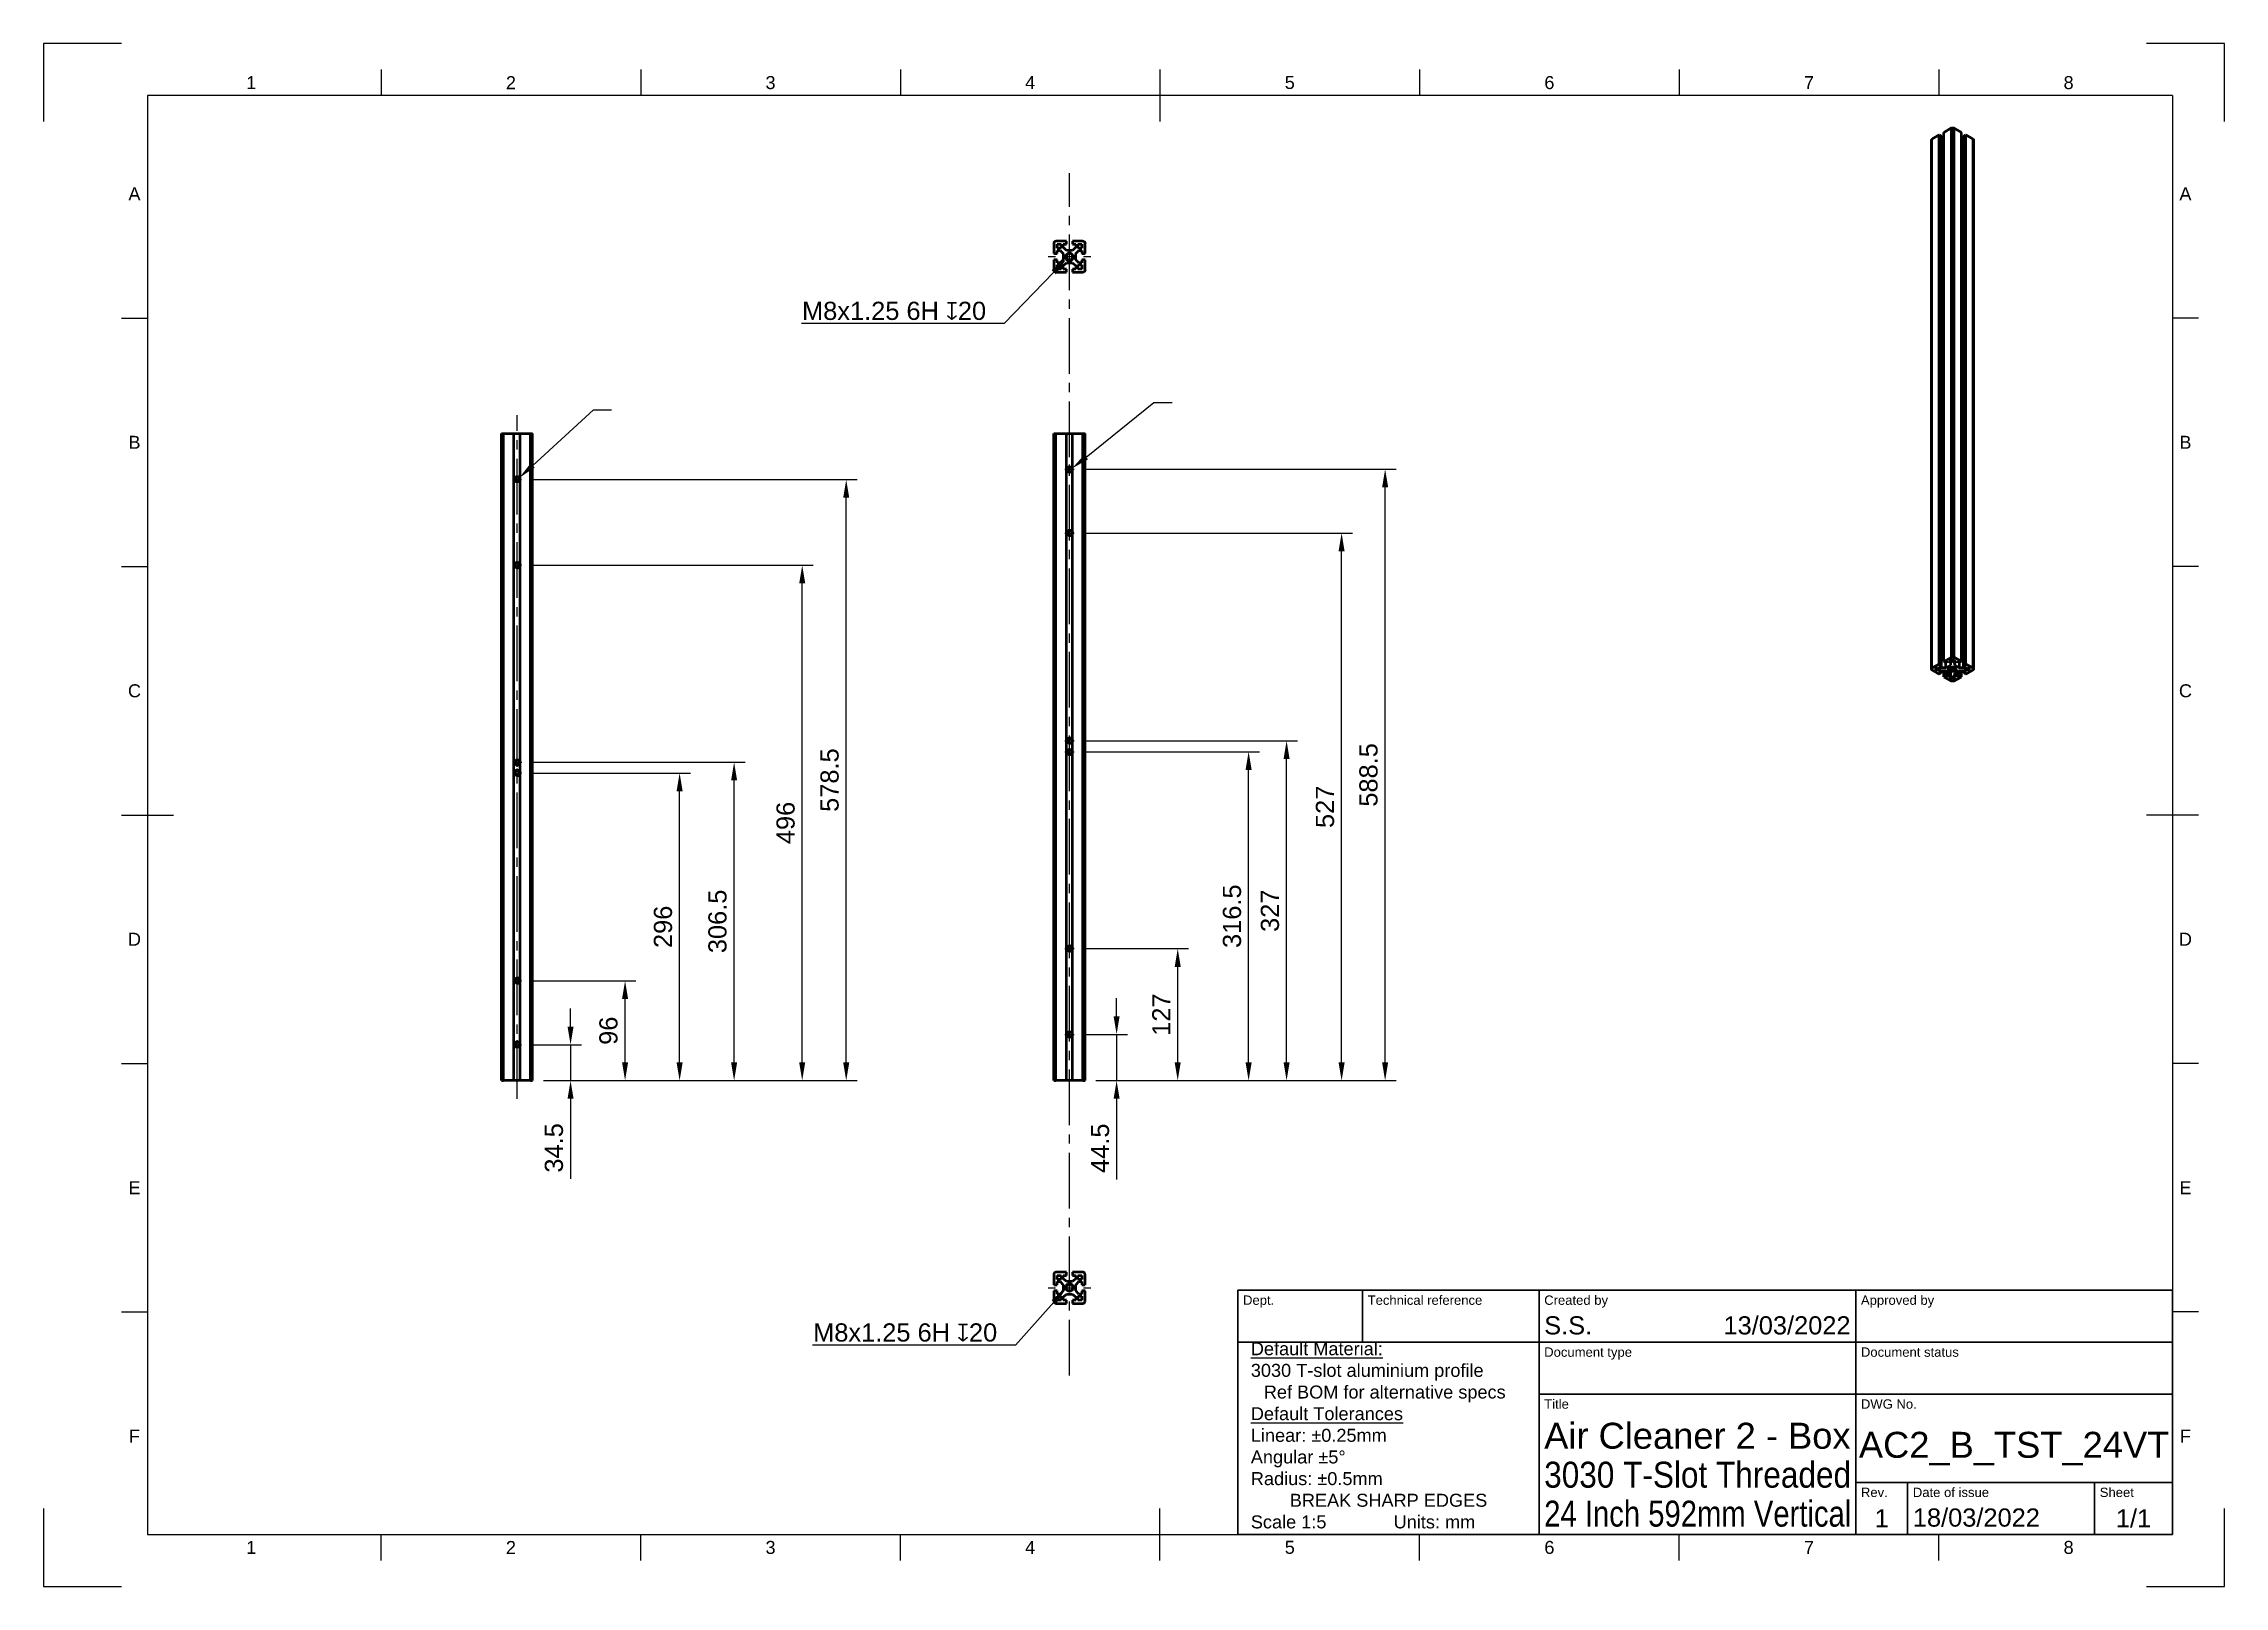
# Model space of a CAD drawing. Header units: millimetres. Extents: x 0 to 420, y 0 to 297.
import ezdxf
from ezdxf import colors
from ezdxf.entities.mleader import LeaderData, LeaderLine
from ezdxf.enums import TextEntityAlignment as Align
from ezdxf.math import Vec2, Vec3

# ---------------------------------------------------------------- set-up
doc = ezdxf.new("R2010")
doc.units = ezdxf.units.MM
doc.header["$LTSCALE"] = 0.75
doc.linetypes.add('CENTER2', pattern=[28.575, 19.05, -3.175, 3.175, -3.175])
for name, color, linetype, lineweight in [('Annotations', 7, 'Continuous', 25), ('Border', 7, 'Continuous', 25), ('Center Lines', 7, 'CENTER2', 25), ('Dimensions', 7, 'Continuous', 25), ('TitleBlock', 7, 'Continuous', 35), ('Visible', 7, 'Continuous', 50)]:
    doc.layers.add(name, color=color, linetype=linetype, lineweight=lineweight)
doc.styles.add('FusionTitle', font='arial.ttf')
doc.styles.get("Standard").update_dxf_attribs({"font": 'arial.ttf'})
doc.dimstyles.new('ISO-25', dxfattribs={"dimtxt": 3.5, "dimasz": 3.5, "dimexe": 2.1, "dimexo": 2.1, "dimgap": 1.4, "dimtad": 1, "dimzin": 12, "dimdsep": 46, "dimtxsty": 'Standard', "dimcen": 0, "dimclrd": 256, "dimclre": 256, "dimclrt": 256, "dimazin": 3, "dimtp": 0.1, "dimtm": 0.1, "dimtfac": 0.714286, "dimtmove": 0, "dimatfit": 3, "dimfxl": 1, "dimtzin": 12, "dimarcsym": 0})

msp = doc.modelspace()

# ---------------------------------------------------------------- texts
at = {"layer": 'Annotations', "insert": (230, 47), "char_height": 2.5, "attachment_point": 1}
msp.add_mtext_dynamic_manual_height_columns('\\pi-2.5,l5;{\\LDefault Material: ^J}3030 T-slot aluminium profile\\P\\pi2.5,l2.5;Ref BOM for alternative specs\\P\\pi-2.5,l5;{\\LDefault Tolerances^J}Linear: ±0.25mm ^JAngular ±5° ^JRadius: ±0.5mm\\P\\pi0,l0;^IBREAK SHARP EDGES\\P\\pl2.5;Scale 1:5^I^IUnits: mm', width=58, gutter_width=17.5, heights=[0], dxfattribs=at)

# ---------------------------------------------------------------- blocks, each defined once
blk = doc.blocks.new('ISO_A3_SHEET')
at = {"layer": 'Border'}
for p, q in [((65, 292), (65, 287)), ((115, 292), (115, 287)), ((165, 292), (165, 287)), ((215, 292), (215, 282)), ((265, 292), (265, 287)), ((315, 292), (315, 287)), ((365, 292), (365, 287)), ((410, 287), (20, 287)), ((20, 287), (20, 10)), ((410, 287), (410, 10)), ((15, 244.16666), (20, 244.16666)), ((415, 244.16666), (410, 244.16666)), ((15, 196.33333), (20, 196.33333)), ((415, 196.33333), (410, 196.33333)), ((15, 148.5), (25, 148.5)), ((415, 148.5), (405, 148.5)), ((15, 100.66667), (20, 100.66667)), ((415, 100.66667), (410, 100.66667)), ((15, 52.83334), (20, 52.83334)), ((415, 52.83334), (410, 52.83334)), ((215, 5), (215, 15)), ((20, 10), (410, 10)), ((65, 5), (65, 10)), ((115, 5), (115, 10)), ((165, 5), (165, 10)), ((265, 5), (265, 10)), ((315, 5), (315, 10)), ((365, 5), (365, 10))]:
    blk.add_line(p, q, dxfattribs=at)
at = {"layer": 'Defpoints'}
for p, q in [((15, 297), (0, 297)), ((0, 297), (0, 282)), ((420, 297), (405, 297)), ((420, 282), (420, 297)), ((0, 15), (0, 0)), ((420, 0), (420, 15)), ((0, 0), (15, 0)), ((405, 0), (420, 0))]:
    blk.add_line(p, q, dxfattribs=at)
at = {"layer": 'Border', "style": 'FusionTitle'}
for s, p in [('1', (40, 289.5)), ('2', (90, 289.5)), ('3', (140, 289.5)), ('4', (190, 289.5)), ('5', (240, 289.5)), ('6', (290, 289.5)), ('7', (340, 289.5)), ('8', (390, 289.5)), ('A', (17.5, 268.08333)), ('A', (412.5, 268.08333)), ('B', (17.5, 220.25)), ('B', (412.5, 220.25)), ('C', (17.5, 172.41667)), ('C', (412.5, 172.41667)), ('D', (17.5, 124.58334)), ('D', (412.5, 124.58334)), ('E', (17.5, 76.75001)), ('E', (412.5, 76.75001)), ('F', (17.5, 28.91668)), ('F', (412.5, 28.91668)), ('1', (40, 7.5)), ('2', (90, 7.5)), ('3', (140, 7.5)), ('4', (190, 7.5)), ('5', (240, 7.5)), ('6', (290, 7.5)), ('7', (340, 7.5)), ('8', (390, 7.5))]:
    blk.add_text(s, height=2.5, dxfattribs=at).set_placement(p, align=Align.MIDDLE)
blk = doc.blocks.new('ISO_TITLEBLOCK')
at = {"layer": 'TitleBlock'}
for p, q in [((0, 47), (-180, 47)), ((-180, 47), (-180, 0)), ((-156, 37), (-156, 47)), ((-122, 0), (-122, 47)), ((-61, 0), (-61, 47)), ((0, 0), (0, 47)), ((-180, 37), (0, 37)), ((-122, 27), (0, 27)), ((-61, 10), (0, 10)), ((-51, 0), (-51, 10)), ((-15, 0), (-15, 10)), ((-180, 0), (0, 0))]:
    blk.add_line(p, q, dxfattribs=at)
at = {"layer": 'TitleBlock', "style": 'FusionTitle'}
for s, p in [('Dept.', (-179, 46)), ('Technical reference', (-155, 46)), ('Created by', (-121, 46)), ('Approved by', (-60, 46)), ('Document type', (-121, 36)), ('Document status', (-60, 36)), ('Title', (-121, 26)), ('DWG No.', (-60, 26)), ('Rev.', (-60, 9)), ('Date of issue', (-50, 9)), ('Sheet', (-14, 9))]:
    blk.add_text(s, height=1.8, dxfattribs=at).set_placement(p, align=Align.TOP_LEFT)
for tag, height, p in [('DEPT', 3.5, (-179, 42)), ('TECHNICAL_REFERENCE', 3.5, (-155, 42)), ('CREATED_BY', 3.5, (-121, 42)), ('APPROVED_BY', 3.5, (-60, 42)), ('DOCUMENT_TYPE', 3.5, (-121, 32)), ('DOCUMENT_STATUS', 3.5, (-60, 32)), ('TITLE_1', 5, (-121, 21.5)), ('TITLE_2', 5, (-121, 14)), ('TITLE_3', 5, (-121, 6.5)), ('DATE_OF_ISSUE', 3.5, (-50, 5))]:
    blk.add_attdef(tag, text='', height=height, dxfattribs=at).set_placement(p, align=Align.TOP_LEFT)
for tag, p in [('CREATED_DATE', (-62, 42)), ('APPROVED_DATE', (-0.99, 42))]:
    blk.add_attdef(tag, text='', height=3.5, dxfattribs=at).set_placement(p, align=Align.TOP_RIGHT)
for tag, height, p in [('DRAWING_NUMBER', 5, (-30.5, 19.75)), ('REV', 3.5, (-56, 4.85)), ('SHEET', 3.5, (-7.5, 4.85))]:
    blk.add_attdef(tag, text='', height=height, dxfattribs=at).set_placement(p, align=Align.TOP_CENTER)
blk = doc.blocks.new('*U8')
at = {"layer": 'Center Lines', "color": 0, "linetype": 'Continuous', "ltscale": 0.75, "transparency": 16777216}
for p, q in [((-0.892969, 0), (0.892969, 0)), ((0, -0.892969), (0, 0.892969))]:
    blk.add_line(p, q, dxfattribs=at)
blk = doc.blocks.new('*U9')
at = {"layer": 'Center Lines', "color": 0, "linetype": 'Continuous', "ltscale": 0.75, "transparency": 16777216}
for p, q in [((-0.892969, 0), (0.892969, 0)), ((0, -0.892969), (0, 0.892969))]:
    blk.add_line(p, q, dxfattribs=at)
blk = doc.blocks.new('*U10')
at = {"layer": 'Center Lines', "color": 0, "linetype": 'Continuous', "ltscale": 0.75, "transparency": 16777216}
for p, q in [((-0.892969, 0), (0.892969, 0)), ((0, -0.892969), (0, 0.892969))]:
    blk.add_line(p, q, dxfattribs=at)
blk = doc.blocks.new('*U11')
at = {"layer": 'Center Lines', "color": 0, "linetype": 'Continuous', "ltscale": 0.75, "transparency": 16777216}
for p, q in [((-0.892969, 0), (0.892969, 0)), ((0, -0.892969), (0, 0.892969))]:
    blk.add_line(p, q, dxfattribs=at)
blk = doc.blocks.new('*U12')
at = {"layer": 'Center Lines', "color": 0, "linetype": 'Continuous', "ltscale": 0.75, "transparency": 16777216}
for p, q in [((-0.892969, 0), (0.892969, 0)), ((0, -0.892969), (0, 0.892969))]:
    blk.add_line(p, q, dxfattribs=at)
blk = doc.blocks.new('*U13')
at = {"layer": 'Center Lines', "color": 0, "linetype": 'Continuous', "ltscale": 0.75, "transparency": 16777216}
for p, q in [((-0.892969, 0), (0.892969, 0)), ((0, -0.892969), (0, 0.892969))]:
    blk.add_line(p, q, dxfattribs=at)
blk = doc.blocks.new('*U14')
at = {"layer": 'Center Lines', "color": 0, "linetype": 'Continuous', "ltscale": 0.75, "transparency": 16777216}
for p, q in [((-0.892969, 0), (0.892969, 0)), ((0, -0.892969), (0, 0.892969))]:
    blk.add_line(p, q, dxfattribs=at)
blk = doc.blocks.new('*U15')
at = {"layer": 'Center Lines', "color": 0, "linetype": 'Continuous', "ltscale": 0.75, "transparency": 16777216}
for p, q in [((-0.892969, 0), (0.892969, 0)), ((0, -0.892969), (0, 0.892969))]:
    blk.add_line(p, q, dxfattribs=at)
blk = doc.blocks.new('*U16')
at = {"layer": 'Center Lines', "color": 0, "linetype": 'Continuous', "ltscale": 0.75, "transparency": 16777216}
for p, q in [((-0.892969, 0), (0.892969, 0)), ((0, -0.892969), (0, 0.892969))]:
    blk.add_line(p, q, dxfattribs=at)
blk = doc.blocks.new('*U17')
at = {"layer": 'Center Lines', "color": 0, "linetype": 'Continuous', "ltscale": 0.75, "transparency": 16777216}
for p, q in [((-0.892969, 0), (0.892969, 0)), ((0, -0.892969), (0, 0.892969))]:
    blk.add_line(p, q, dxfattribs=at)
blk = doc.blocks.new('*U18')
at = {"layer": 'Center Lines', "color": 0, "linetype": 'Continuous', "ltscale": 0.75, "transparency": 16777216}
for p, q in [((-0.892969, 0), (0.892969, 0)), ((0, -0.892969), (0, 0.892969))]:
    blk.add_line(p, q, dxfattribs=at)
blk = doc.blocks.new('*U19')
at = {"layer": 'Center Lines', "color": 0, "linetype": 'Continuous', "ltscale": 0.75, "transparency": 16777216}
for p, q in [((-0.892969, 0), (0.892969, 0)), ((0, -0.892969), (0, 0.892969))]:
    blk.add_line(p, q, dxfattribs=at)
blk = doc.blocks.new('*U20')
at = {"layer": 'Center Lines', "color": 0, "ltscale": 0.75, "transparency": 16777216}
for p, q in [((-4.1, 0), (-2.678906, 0)), ((0, 2.678906), (0, 4.1)), ((2.678906, 0), (4.1, 0)), ((0, -4.1), (0, -2.678906))]:
    blk.add_line(p, q, dxfattribs=at)
at = {"layer": 'Center Lines', "color": 0, "linetype": 'Continuous', "ltscale": 0.75, "transparency": 16777216}
for p, q in [((-0.892969, 0), (0.892969, 0)), ((0, -0.892969), (0, 0.892969))]:
    blk.add_line(p, q, dxfattribs=at)
blk = doc.blocks.new('*U21')
at = {"layer": 'Center Lines', "color": 0, "ltscale": 0.75, "transparency": 16777216}
for p, q in [((-4.1, 0), (-2.678906, 0)), ((0, 2.678906), (0, 4.1)), ((2.678906, 0), (4.1, 0)), ((0, -4.1), (0, -2.678906))]:
    blk.add_line(p, q, dxfattribs=at)
at = {"layer": 'Center Lines', "color": 0, "linetype": 'Continuous', "ltscale": 0.75, "transparency": 16777216}
for p, q in [((-0.892969, 0), (0.892969, 0)), ((0, -0.892969), (0, 0.892969))]:
    blk.add_line(p, q, dxfattribs=at)
blk = doc.blocks.new('*U22')
at = {"layer": 'Center Lines', "color": 0, "ltscale": 0.75, "transparency": 16777216}
blk.add_line((0, -119.086274), (0, 112.401512), dxfattribs=at)
blk = doc.blocks.new('*U23')
at = {"layer": 'Center Lines', "color": 0, "ltscale": 0.75, "transparency": 16777216}
blk.add_line((0, -65.799993), (0, 65.799993), dxfattribs=at)
blk = doc.blocks.new('*D36')
at = {"layer": 'Defpoints', "color": 0, "transparency": 16777216}
for p in [(198.465698, 106.268273), (206.652037, 106.268273), (200.572731, 97.368273)]:
    blk.add_point(p, dxfattribs=at)
at = {"layer": 'Dimensions', "lineweight": -2, "transparency": 16777216}
for p, q in [((206.652037, 109.768273), (206.652037, 113.268273)), ((200.565698, 106.268273), (208.752037, 106.268273)), ((206.652037, 106.268273), (206.652037, 97.368273)), ((202.672731, 97.368273), (208.752037, 97.368273)), ((206.652037, 93.868273), (206.652037, 78.309747))]:
    blk.add_line(p, q, dxfattribs=at)
at = {"layer": 'Dimensions', "transparency": 16777216}
for points in [[(206.068704, 109.768273), (207.23537, 109.768273), (206.652037, 106.268273)], [(206.068704, 93.868273), (207.23537, 93.868273), (206.652037, 97.368273)]]:
    blk.add_solid(points, dxfattribs=at)
at = {"layer": 'Dimensions', "transparency": 16777216, "insert": (203.472194, 84.33901), "char_height": 3.5, "attachment_point": 5, "rotation": 90}
blk.add_mtext('44.5', dxfattribs=at)
blk = doc.blocks.new('*D37')
at = {"layer": 'Defpoints', "color": 0, "transparency": 16777216}
for p in [(198.4657, 122.768273), (218.415569, 122.768273), (200.572731, 97.368273)]:
    blk.add_point(p, dxfattribs=at)
at = {"layer": 'Dimensions', "lineweight": -2, "transparency": 16777216}
for p, q in [((200.5657, 122.768273), (220.515569, 122.768273)), ((218.415569, 100.868273), (218.415569, 119.268273)), ((202.672731, 97.368273), (220.515569, 97.368273))]:
    blk.add_line(p, q, dxfattribs=at)
at = {"layer": 'Dimensions', "transparency": 16777216}
for points in [[(217.832235, 119.268273), (218.998902, 119.268273), (218.415569, 122.768273)], [(217.832235, 100.868273), (218.998902, 100.868273), (218.415569, 97.368273)]]:
    blk.add_solid(points, dxfattribs=at)
at = {"layer": 'Dimensions', "transparency": 16777216, "insert": (215.258406, 110.068273), "char_height": 3.5, "attachment_point": 5, "rotation": 90}
blk.add_mtext('127', dxfattribs=at)
blk = doc.blocks.new('*D38')
at = {"layer": 'Defpoints', "color": 0, "transparency": 16777216}
for p in [(198.465698, 160.667483), (232.072731, 160.667483), (200.572731, 97.368273)]:
    blk.add_point(p, dxfattribs=at)
at = {"layer": 'Dimensions', "lineweight": -2, "transparency": 16777216}
for p, q in [((200.565698, 160.667483), (234.172731, 160.667483)), ((232.072731, 100.868273), (232.072731, 157.167483)), ((202.672731, 97.368273), (234.172731, 97.368273))]:
    blk.add_line(p, q, dxfattribs=at)
at = {"layer": 'Dimensions', "transparency": 16777216}
for points in [[(231.489398, 157.167483), (232.656064, 157.167483), (232.072731, 160.667483)], [(231.489398, 100.868273), (232.656064, 100.868273), (232.072731, 97.368273)]]:
    blk.add_solid(points, dxfattribs=at)
at = {"layer": 'Dimensions', "transparency": 16777216, "insert": (228.884532, 129.017878), "char_height": 3.5, "attachment_point": 5, "rotation": 90}
blk.add_mtext('316.5', dxfattribs=at)
blk = doc.blocks.new('*D39')
at = {"layer": 'Defpoints', "color": 0, "transparency": 16777216}
for p in [(198.4657, 162.76792), (239.384532, 162.76792), (200.572731, 97.368273)]:
    blk.add_point(p, dxfattribs=at)
at = {"layer": 'Dimensions', "lineweight": -2, "transparency": 16777216}
for p, q in [((200.5657, 162.76792), (241.484532, 162.76792)), ((239.384532, 100.868273), (239.384532, 159.26792)), ((202.672731, 97.368273), (241.484532, 97.368273))]:
    blk.add_line(p, q, dxfattribs=at)
at = {"layer": 'Dimensions', "transparency": 16777216}
for points in [[(238.801198, 159.26792), (239.967865, 159.26792), (239.384532, 162.76792)], [(238.801198, 100.868273), (239.967865, 100.868273), (239.384532, 97.368273)]]:
    blk.add_solid(points, dxfattribs=at)
at = {"layer": 'Dimensions', "transparency": 16777216, "insert": (236.196333, 130.068097), "char_height": 3.5, "attachment_point": 5, "rotation": 90}
blk.add_mtext('327', dxfattribs=at)
blk = doc.blocks.new('*D40')
at = {"layer": 'Defpoints', "color": 0, "transparency": 16777216}
for p in [(198.4657, 202.768273), (249.982612, 202.768273), (200.572731, 97.368273)]:
    blk.add_point(p, dxfattribs=at)
at = {"layer": 'Dimensions', "lineweight": -2, "transparency": 16777216}
for p, q in [((200.5657, 202.768273), (252.082612, 202.768273)), ((249.982612, 100.868273), (249.982612, 199.268273)), ((202.672731, 97.368273), (252.082612, 97.368273))]:
    blk.add_line(p, q, dxfattribs=at)
at = {"layer": 'Dimensions', "transparency": 16777216}
for points in [[(249.399279, 199.268273), (250.565945, 199.268273), (249.982612, 202.768273)], [(249.399279, 100.868273), (250.565945, 100.868273), (249.982612, 97.368273)]]:
    blk.add_solid(points, dxfattribs=at)
at = {"layer": 'Dimensions', "transparency": 16777216, "insert": (246.795606, 150.068273), "char_height": 3.5, "attachment_point": 5, "rotation": 90}
blk.add_mtext('527', dxfattribs=at)
blk = doc.blocks.new('*D41')
at = {"layer": 'Defpoints', "color": 0, "transparency": 16777216}
for p in [(198.465698, 215.068275), (258.365178, 215.068275), (200.572731, 97.368273)]:
    blk.add_point(p, dxfattribs=at)
at = {"layer": 'Dimensions', "lineweight": -2, "transparency": 16777216}
for p, q in [((200.565698, 215.068275), (260.465178, 215.068275)), ((258.365178, 100.868273), (258.365178, 211.568275)), ((202.672731, 97.368273), (260.465178, 97.368273))]:
    blk.add_line(p, q, dxfattribs=at)
at = {"layer": 'Dimensions', "transparency": 16777216}
for points in [[(257.781845, 211.568275), (258.948512, 211.568275), (258.365178, 215.068275)], [(257.781845, 100.868273), (258.948512, 100.868273), (258.365178, 97.368273)]]:
    blk.add_solid(points, dxfattribs=at)
at = {"layer": 'Dimensions', "transparency": 16777216, "insert": (255.178173, 156.218274), "char_height": 3.5, "attachment_point": 5, "rotation": 90}
blk.add_mtext('588.5', dxfattribs=at)
blk = doc.blocks.new('*D42')
at = {"layer": 'Defpoints', "color": 0, "transparency": 16777216}
for p in [(92.065742, 104.268273), (101.484764, 104.268273), (94.172964, 97.368273)]:
    blk.add_point(p, dxfattribs=at)
at = {"layer": 'Dimensions', "lineweight": -2, "transparency": 16777216}
for p, q in [((101.484764, 107.768273), (101.484764, 111.268273)), ((94.165742, 104.268273), (103.584764, 104.268273)), ((101.484764, 104.268273), (101.484764, 97.368273)), ((96.272964, 97.368273), (103.584764, 97.368273)), ((101.484764, 93.868273), (101.484764, 78.452994))]:
    blk.add_line(p, q, dxfattribs=at)
at = {"layer": 'Dimensions', "transparency": 16777216}
for points in [[(100.901431, 107.768273), (102.068098, 107.768273), (101.484764, 104.268273)], [(100.901431, 93.868273), (102.068098, 93.868273), (101.484764, 97.368273)]]:
    blk.add_solid(points, dxfattribs=at)
at = {"layer": 'Dimensions', "transparency": 16777216, "insert": (98.296565, 84.410633), "char_height": 3.5, "attachment_point": 5, "rotation": 90}
blk.add_mtext('34.5', dxfattribs=at)
blk = doc.blocks.new('*D43')
at = {"layer": 'Defpoints', "color": 0, "transparency": 16777216}
for p in [(92.065932, 116.568273), (111.985958, 116.568273), (94.172964, 97.368273)]:
    blk.add_point(p, dxfattribs=at)
at = {"layer": 'Dimensions', "lineweight": -2, "transparency": 16777216}
for p, q in [((94.165932, 116.568273), (114.085958, 116.568273)), ((111.985958, 100.868273), (111.985958, 113.068273)), ((96.272964, 97.368273), (114.085958, 97.368273))]:
    blk.add_line(p, q, dxfattribs=at)
at = {"layer": 'Dimensions', "transparency": 16777216}
for points in [[(111.402625, 113.068273), (112.569292, 113.068273), (111.985958, 116.568273)], [(111.402625, 100.868273), (112.569292, 100.868273), (111.985958, 97.368273)]]:
    blk.add_solid(points, dxfattribs=at)
at = {"layer": 'Dimensions', "transparency": 16777216, "insert": (108.798953, 106.968273), "char_height": 3.5, "attachment_point": 5, "rotation": 90}
blk.add_mtext('96', dxfattribs=at)
blk = doc.blocks.new('*D44')
at = {"layer": 'Defpoints', "color": 0, "transparency": 16777216}
for p in [(92.065932, 156.568273), (122.485958, 156.568273), (94.172964, 97.368273)]:
    blk.add_point(p, dxfattribs=at)
at = {"layer": 'Dimensions', "lineweight": -2, "transparency": 16777216}
for p, q in [((94.165932, 156.568273), (124.585958, 156.568273)), ((122.485958, 100.868273), (122.485958, 153.068273)), ((96.272964, 97.368273), (124.585958, 97.368273))]:
    blk.add_line(p, q, dxfattribs=at)
at = {"layer": 'Dimensions', "transparency": 16777216}
for points in [[(121.902625, 153.068273), (123.069292, 153.068273), (122.485958, 156.568273)], [(121.902625, 100.868273), (123.069292, 100.868273), (122.485958, 97.368273)]]:
    blk.add_solid(points, dxfattribs=at)
at = {"layer": 'Dimensions', "transparency": 16777216, "insert": (119.298953, 126.968273), "char_height": 3.5, "attachment_point": 5, "rotation": 90}
blk.add_mtext('296', dxfattribs=at)
blk = doc.blocks.new('*D45')
at = {"layer": 'Defpoints', "color": 0, "transparency": 16777216}
for p in [(92.086109, 158.669065), (132.984764, 158.669065), (94.172964, 97.368273)]:
    blk.add_point(p, dxfattribs=at)
at = {"layer": 'Dimensions', "lineweight": -2, "transparency": 16777216}
for p, q in [((94.186109, 158.669065), (135.084764, 158.669065)), ((132.984764, 100.868273), (132.984764, 155.169065)), ((96.272964, 97.368273), (135.084764, 97.368273))]:
    blk.add_line(p, q, dxfattribs=at)
at = {"layer": 'Dimensions', "transparency": 16777216}
for points in [[(132.401431, 155.169065), (133.568098, 155.169065), (132.984764, 158.669065)], [(132.401431, 100.868273), (133.568098, 100.868273), (132.984764, 97.368273)]]:
    blk.add_solid(points, dxfattribs=at)
at = {"layer": 'Dimensions', "transparency": 16777216, "insert": (129.796565, 128.018669), "char_height": 3.5, "attachment_point": 5, "rotation": 90}
blk.add_mtext('306.5', dxfattribs=at)
blk = doc.blocks.new('*D46')
at = {"layer": 'Defpoints', "color": 0, "transparency": 16777216}
for p in [(92.065932, 196.568273), (146.098497, 196.568273), (94.172964, 97.368273)]:
    blk.add_point(p, dxfattribs=at)
at = {"layer": 'Dimensions', "lineweight": -2, "transparency": 16777216}
for p, q in [((94.165932, 196.568273), (148.198497, 196.568273)), ((146.098497, 100.868273), (146.098497, 193.068273)), ((96.272964, 97.368273), (148.198497, 97.368273))]:
    blk.add_line(p, q, dxfattribs=at)
at = {"layer": 'Dimensions', "transparency": 16777216}
for points in [[(145.515163, 193.068273), (146.68183, 193.068273), (146.098497, 196.568273)], [(145.515163, 100.868273), (146.68183, 100.868273), (146.098497, 97.368273)]]:
    blk.add_solid(points, dxfattribs=at)
at = {"layer": 'Dimensions', "transparency": 16777216, "insert": (142.911491, 146.968273), "char_height": 3.5, "attachment_point": 5, "rotation": 90}
blk.add_mtext('496', dxfattribs=at)
blk = doc.blocks.new('*D47')
at = {"layer": 'Defpoints', "color": 0, "transparency": 16777216}
for p in [(92.065742, 213.068275), (154.575104, 213.068275), (94.172964, 97.368273)]:
    blk.add_point(p, dxfattribs=at)
at = {"layer": 'Dimensions', "lineweight": -2, "transparency": 16777216}
for p, q in [((94.165742, 213.068275), (156.675104, 213.068275)), ((154.575104, 100.868273), (154.575104, 209.568275)), ((96.272964, 97.368273), (156.675104, 97.368273))]:
    blk.add_line(p, q, dxfattribs=at)
at = {"layer": 'Dimensions', "transparency": 16777216}
for points in [[(153.99177, 209.568275), (155.158437, 209.568275), (154.575104, 213.068275)], [(153.99177, 100.868273), (155.158437, 100.868273), (154.575104, 97.368273)]]:
    blk.add_solid(points, dxfattribs=at)
at = {"layer": 'Dimensions', "transparency": 16777216, "insert": (151.388098, 155.218274), "char_height": 3.5, "attachment_point": 5, "rotation": 90}
blk.add_mtext('578.5', dxfattribs=at)

# ---------------------------------------------------------------- dimensions: what is measured, and where the dimension line sits
at = {"layer": 'Dimensions'}
for base, p1, p2, picture, middle in [((258.3652, 215.0683), (200.5727, 97.3683), (198.4657, 215.0683), '*D41', (258.3652, 156.2183)), ((154.5751, 213.0683), (94.173, 97.3683), (92.0657, 213.0683), '*D47', (154.5751, 155.2183)), ((249.9826, 202.7683), (200.5727, 97.3683), (198.4657, 202.7683), '*D40', (249.9826, 150.0683)), ((239.3845, 162.7679), (200.5727, 97.3683), (198.4657, 162.7679), '*D39', (239.3845, 130.0681)), ((122.486, 156.5683), (94.173, 97.3683), (92.0659, 156.5683), '*D44', (122.486, 126.9683)), ((132.9848, 158.6691), (94.173, 97.3683), (92.0861, 158.6691), '*D45', (132.9848, 128.0187)), ((218.4156, 122.7683), (200.5727, 97.3683), (198.4657, 122.7683), '*D37', (218.4156, 110.0683)), ((111.986, 116.5683), (94.173, 97.3683), (92.0659, 116.5683), '*D43', (111.986, 106.9683)), ((101.4848, 104.2683), (94.173, 97.3683), (92.0657, 104.2683), '*D42', (101.4848, 84.4106)), ((206.652, 106.2683), (200.5727, 97.3683), (198.4657, 106.2683), '*D36', (206.652, 84.339))]:
    dim = msp.add_linear_dim(base=base, p1=p1, p2=p2, angle=90, dimstyle='ISO-25', override={"dimlfac": 5}, dxfattribs=at)
    dim.commit()
    dim.dimension.update_dxf_attribs({"geometry": picture, "text_midpoint": middle, "dimtype": 160})
for base, p1, p2, picture, middle in [((146.0985, 196.5683), (94.173, 97.3683), (92.0659, 196.5683), '*D46', (142.9115, 146.9683)), ((232.0727, 160.6675), (200.5727, 97.3683), (198.4657, 160.6675), '*D38', (228.8845, 129.0179))]:
    dim = msp.add_linear_dim(base=base, p1=p1, p2=p2, angle=90, dimstyle='ISO-25', override={"dimlfac": 5, "dimclrd": 256, "dimclre": 256}, dxfattribs=at)
    dim.commit()
    dim.dimension.update_dxf_attribs({"geometry": picture, "text_midpoint": middle})

# ---------------------------------------------------------------- linework, layer by layer
at = {"layer": 'Visible', "extrusion": (-1e-16, 0.817547, -0.575862)}
for p, q in [((363.5678, 176.5823, 35.8762), (363.5678, 278.4487, -35.8762)), ((363.685, 278.6115, -35.6449), (365.0992, 279.4259, -34.4888)), ((363.685, 176.7452, 36.1074), (363.685, 278.6115, -35.6449)), ((365.0992, 177.5596, 37.2636), (365.0992, 279.4259, -34.4888)), ((365.0992, 279.4259, -34.4888), (365.5235, 279.1816, -34.8356)), ((365.5235, 177.3153, 36.9167), (365.5235, 279.1816, -34.8356)), ((365.5235, 278.693, -35.5293), (365.9477, 278.693, -35.5293)), ((365.9477, 279.9146, -33.795), (367.432, 280.7611, -32.5932)), ((365.9477, 178.0482, 37.9573), (365.9477, 279.9146, -33.795)), ((367.432, 178.8948, 39.1592), (367.432, 280.7611, -32.5932)), ((367.9276, 178.8626, 39.1135), (367.9276, 280.729, -32.6389)), ((367.9276, 280.729, -32.6389), (369.3419, 279.9146, -33.795)), ((369.3419, 178.0482, 37.9573), (369.3419, 279.9146, -33.795)), ((369.3419, 278.693, -35.5293), (369.7661, 278.693, -35.5293)), ((369.7661, 279.1816, -34.8356), (370.1904, 279.4259, -34.4888)), ((369.7661, 177.3153, 36.9167), (369.7661, 279.1816, -34.8356)), ((370.1904, 177.5596, 37.2636), (370.1904, 279.4259, -34.4888)), ((370.1904, 279.4259, -34.4888), (371.6046, 278.6115, -35.6449)), ((371.6046, 176.7452, 36.1074), (371.6046, 278.6115, -35.6449)), ((371.7218, 176.5823, 35.8762), (371.7218, 278.4487, -35.8762)), ((365.0992, 177.5596, 37.2636), (363.685, 176.7452, 36.1074)), ((363.685, 176.4194, 35.6449), (365.0992, 175.605, 34.4888)), ((364.2507, 176.5823, 35.8762), (364.8164, 176.9081, 36.3387)), ((364.8164, 176.2565, 35.4137), (364.2507, 176.5823, 35.8762)), ((364.8164, 176.2565, 35.4137), (364.8164, 176.9081, 34.9548)), ((364.8164, 176.9081, 36.3387), (365.3821, 176.5823, 35.8762)), ((365.3821, 176.5823, 35.8762), (364.8164, 176.2565, 35.4137)), ((365.5235, 177.3153, 36.9167), (365.0992, 177.5596, 37.2636)), ((365.0992, 177.0709, 36.5699), (365.5235, 177.3153, 36.9167)), ((365.5235, 176.8266, 36.223), (365.0992, 177.0709, 36.5699)), ((365.5235, 176.8266, 36.223), (365.5235, 177.3153, 35.8789)), ((366.372, 176.8266, 36.223), (365.5235, 176.8266, 36.223)), ((367.432, 178.8948, 39.1592), (365.9477, 178.0482, 37.9573)), ((365.9477, 178.0482, 37.9573), (366.372, 177.8039, 37.6105)), ((366.372, 177.8039, 37.6105), (366.7963, 178.0482, 37.9573)), ((366.372, 176.8266, 36.223), (366.372, 177.8039, 35.5347)), ((367.2205, 177.3153, 36.9167), (366.372, 176.8266, 36.223)), ((366.7963, 178.0482, 37.9573), (367.2205, 177.8039, 37.6105)), ((367.0791, 178.2111, 38.1886), (367.6448, 178.5368, 38.651)), ((367.6448, 177.8853, 37.7261), (367.0791, 178.2111, 38.1886)), ((367.2205, 177.8039, 37.6105), (367.2205, 177.3153, 36.9167)), ((367.6448, 178.5368, 38.651), (368.2105, 178.2111, 38.1886)), ((367.6448, 177.8853, 37.7261), (367.6448, 178.5368, 37.2672)), ((368.2105, 178.2111, 38.1886), (367.6448, 177.8853, 37.7261)), ((369.3419, 178.0482, 37.9573), (367.9276, 178.8626, 39.1135)), ((368.0691, 177.8039, 37.6105), (368.4933, 178.0482, 37.9573)), ((368.0691, 177.3153, 36.9167), (368.0691, 177.8039, 37.6105)), ((368.9176, 176.8266, 36.223), (368.0691, 177.3153, 36.9167)), ((368.4933, 178.0482, 37.9573), (368.9176, 177.8039, 37.6105)), ((368.9176, 177.8039, 37.6105), (369.3419, 178.0482, 37.9573)), ((368.9176, 177.8039, 35.5347), (368.9176, 176.8266, 36.223)), ((369.7661, 176.8266, 36.223), (368.9176, 176.8266, 36.223)), ((370.1904, 177.5596, 37.2636), (369.7661, 177.3153, 36.9167)), ((369.7661, 177.3153, 36.9167), (370.1904, 177.0709, 36.5699)), ((369.7661, 176.8266, 36.223), (369.7661, 177.3153, 35.8789)), ((370.1904, 177.0709, 36.5699), (369.7661, 176.8266, 36.223)), ((369.9075, 176.5823, 35.8762), (370.4732, 176.9081, 36.3387)), ((370.4732, 176.2565, 35.4137), (369.9075, 176.5823, 35.8762)), ((371.6046, 176.7452, 36.1074), (370.1904, 177.5596, 37.2636)), ((370.1904, 175.605, 34.4888), (371.6046, 176.4194, 35.6449)), ((370.4732, 176.9081, 34.9548), (370.4732, 176.2565, 35.4137)), ((370.4732, 176.9081, 36.3387), (371.0389, 176.5823, 35.8762)), ((371.0389, 176.5823, 35.8762), (370.4732, 176.2565, 35.4137)), ((365.0992, 176.0937, 35.1825), (365.5235, 176.338, 35.5293)), ((365.5235, 175.8494, 34.8356), (365.0992, 176.0937, 35.1825)), ((365.0992, 175.605, 34.4888), (365.5235, 175.8494, 34.8356)), ((365.5235, 176.338, 35.5293), (366.372, 176.338, 35.5293)), ((365.5235, 175.8494, 34.8356), (365.5235, 176.338, 34.4914)), ((365.9477, 175.1164, 33.795), (365.9477, 176.338, 32.9346)), ((366.372, 175.3607, 34.1419), (365.9477, 175.1164, 33.795)), ((365.9477, 175.1164, 33.795), (367.362, 174.302, 32.6389)), ((366.372, 176.338, 35.5293), (367.2205, 175.8494, 34.8356)), ((366.372, 175.3607, 34.1419), (366.372, 176.338, 33.4535)), ((366.7963, 175.1164, 33.795), (366.372, 175.3607, 34.1419)), ((366.7963, 175.1164, 33.795), (366.7963, 176.0937, 33.1067)), ((367.2205, 175.3607, 34.1419), (366.7963, 175.1164, 33.795)), ((367.0791, 174.9535, 33.5638), (367.6448, 175.2793, 34.0263)), ((367.6448, 174.6278, 33.1013), (367.0791, 174.9535, 33.5638)), ((367.2205, 175.8494, 34.8356), (367.2205, 175.3607, 34.1419)), ((367.6448, 175.2793, 34.0263), (368.2105, 174.9535, 33.5638)), ((367.6448, 174.6278, 33.1013), (367.6448, 175.2793, 32.6424)), ((368.2105, 174.9535, 33.5638), (367.6448, 174.6278, 33.1013)), ((367.9276, 174.302, 32.6389), (369.3419, 175.1164, 33.795)), ((368.0691, 175.8494, 34.8356), (368.9176, 176.338, 35.5293)), ((368.0691, 175.3607, 34.1419), (368.0691, 175.8494, 34.8356)), ((368.4933, 175.1164, 33.795), (368.0691, 175.3607, 34.1419)), ((368.4933, 175.1164, 33.795), (368.4933, 176.0937, 33.1067)), ((368.9176, 175.3607, 34.1419), (368.4933, 175.1164, 33.795)), ((368.9176, 176.338, 35.5293), (369.7661, 176.338, 35.5293)), ((368.9176, 175.3607, 34.1419), (368.9176, 176.338, 33.4535)), ((369.3419, 175.1164, 33.795), (368.9176, 175.3607, 34.1419)), ((369.3419, 175.1164, 33.795), (369.3419, 176.338, 32.9346)), ((369.7661, 176.338, 35.5293), (370.1904, 176.0937, 35.1825)), ((369.7661, 175.8494, 34.8356), (369.7661, 176.338, 34.4914)), ((370.1904, 176.0937, 35.1825), (369.7661, 175.8494, 34.8356)), ((369.7661, 175.8494, 34.8356), (370.1904, 175.605, 34.4888))]:
    msp.add_line(p, q, dxfattribs=at)
at = {"layer": 'Visible', "extrusion": (0, 2.966e-13, -1)}
for p, q in [((194.5828, 258.6836, 62.3), (194.5727, 256.5946, 62.3)), ((194.5727, 256.5946, 62.3), (195.1727, 256.5946, 62.3)), ((196.9727, 258.9946, 62.3), (194.9727, 258.9946, 62.3)), ((195.1727, 258.3946, 62.3), (195.9727, 258.3946, 62.3)), ((195.1727, 257.5946, 62.3), (195.1727, 258.3946, 62.3)), ((195.9727, 257.5946, 62.3), (195.1727, 257.5946, 62.3)), ((195.1727, 256.5946, 62.3), (195.1727, 257.1946, 62.3)), ((195.1727, 257.1946, 62.3), (195.7727, 257.1946, 62.3)), ((195.7727, 257.1946, 62.3), (196.3727, 256.5946, 62.3)), ((195.9727, 258.3946, 62.3), (195.9727, 257.5946, 62.3)), ((196.3727, 257.7946, 62.3), (196.3727, 258.3946, 62.3)), ((196.3727, 258.3946, 62.3), (196.9727, 258.3946, 62.3)), ((196.9727, 257.1946, 62.3), (196.3727, 257.7946, 62.3)), ((196.3727, 256.5946, 62.3), (196.3727, 255.3946, 62.3)), ((196.9727, 258.3946, 62.3), (196.9727, 258.9946, 62.3)), ((198.1727, 257.1946, 62.3), (196.9727, 257.1946, 62.3)), ((200.1727, 258.9946, 62.3), (198.1727, 258.9946, 62.3)), ((198.1727, 258.9946, 62.3), (198.1727, 258.3946, 62.3)), ((198.1727, 258.3946, 62.3), (198.7727, 258.3946, 62.3)), ((198.7727, 257.7946, 62.3), (198.1727, 257.1946, 62.3)), ((198.7727, 258.3946, 62.3), (198.7727, 257.7946, 62.3)), ((198.7727, 256.5946, 62.3), (199.3727, 257.1946, 62.3)), ((198.7727, 255.3946, 62.3), (198.7727, 256.5946, 62.3)), ((199.1727, 257.5946, 62.3), (199.1727, 258.3946, 62.3)), ((199.1727, 258.3946, 62.3), (199.9727, 258.3946, 62.3)), ((199.9727, 257.5946, 62.3), (199.1727, 257.5946, 62.3)), ((199.3727, 257.1946, 62.3), (199.9727, 257.1946, 62.3)), ((199.9727, 258.3946, 62.3), (199.9727, 257.5946, 62.3)), ((199.9727, 257.1946, 62.3), (199.9727, 256.5946, 62.3)), ((199.9727, 256.5946, 62.3), (200.5727, 256.5946, 62.3)), ((200.5727, 256.5946, 62.3), (200.5727, 258.5946, 62.3)), ((195.1727, 255.3946, 62.3), (194.5727, 255.3946, 62.3)), ((194.5727, 255.3946, 62.3), (194.5727, 253.3946, 62.3)), ((194.9727, 252.9946, 62.3), (196.9727, 252.9946, 62.3)), ((195.1727, 254.7946, 62.3), (195.1727, 255.3946, 62.3)), ((195.7727, 254.7946, 62.3), (195.1727, 254.7946, 62.3)), ((195.1727, 254.3946, 62.3), (195.9727, 254.3946, 62.3)), ((195.1727, 253.5946, 62.3), (195.1727, 254.3946, 62.3)), ((195.9727, 253.5946, 62.3), (195.1727, 253.5946, 62.3)), ((196.3727, 255.3946, 62.3), (195.7727, 254.7946, 62.3)), ((195.9727, 254.3946, 62.3), (195.9727, 253.5946, 62.3)), ((196.3727, 254.1946, 62.3), (196.9727, 254.7946, 62.3)), ((196.3727, 253.5946, 62.3), (196.3727, 254.1946, 62.3)), ((196.9727, 253.5946, 62.3), (196.3727, 253.5946, 62.3)), ((196.9727, 254.7946, 62.3), (198.1727, 254.7946, 62.3)), ((196.9727, 252.9946, 62.3), (196.9727, 253.5946, 62.3)), ((198.1727, 254.7946, 62.3), (198.7727, 254.1946, 62.3)), ((198.7727, 253.5946, 62.3), (198.1727, 253.5946, 62.3)), ((198.1727, 253.5946, 62.3), (198.1727, 252.9946, 62.3)), ((198.1727, 252.9946, 62.3), (200.1727, 252.9946, 62.3)), ((199.3727, 254.7946, 62.3), (198.7727, 255.3946, 62.3)), ((198.7727, 254.1946, 62.3), (198.7727, 253.5946, 62.3)), ((199.1727, 253.5946, 62.3), (199.1727, 254.3946, 62.3)), ((199.1727, 254.3946, 62.3), (199.9727, 254.3946, 62.3)), ((199.9727, 253.5946, 62.3), (199.1727, 253.5946, 62.3)), ((199.9727, 254.7946, 62.3), (199.3727, 254.7946, 62.3)), ((200.5727, 255.3946, 62.3), (199.9727, 255.3946, 62.3)), ((199.9727, 255.3946, 62.3), (199.9727, 254.7946, 62.3)), ((199.9727, 254.3946, 62.3), (199.9727, 253.5946, 62.3)), ((200.5727, 253.3946, 62.3), (200.5727, 255.3946, 62.3))]:
    msp.add_line(p, q, dxfattribs=at)
at = {"layer": 'Visible', "extrusion": (0, 1, 0)}
for p, q in [((88.173, 97.3683, 2.6), (88.173, 221.9683, 2.6)), ((88.573, 97.3683, 3), (88.573, 221.9683, 3)), ((88.573, 221.9683, 3), (90.573, 221.9683, 3)), ((90.573, 97.3683, 3), (90.573, 221.9683, 3)), ((90.573, 221.9683, 1.2), (91.773, 221.9683, 1.2)), ((91.773, 97.3683, 3), (91.773, 221.9683, 3)), ((91.773, 221.9683, 3), (93.773, 221.9683, 3)), ((93.773, 97.3683, 3), (93.773, 221.9683, 3)), ((94.173, 97.3683, 2.6), (94.173, 221.9683, 2.6)), ((194.5727, 97.3683, 0.6), (194.5727, 221.9683, 0.6)), ((194.5727, 221.9683, 0.6), (194.5828, 221.9683, 2.689)), ((194.5828, 97.3683, 2.689), (194.5828, 221.9683, 2.689)), ((194.9727, 97.3683, 3), (194.9727, 221.9683, 3)), ((194.9727, 221.9683, 3), (196.9727, 221.9683, 3)), ((196.9727, 97.3683, 3), (196.9727, 221.9683, 3)), ((196.9727, 221.9683, 1.2), (198.1727, 221.9683, 1.2)), ((198.1727, 97.3683, 3), (198.1727, 221.9683, 3)), ((198.1727, 221.9683, 3), (200.1727, 221.9683, 3)), ((200.1727, 97.3683, 3), (200.1727, 221.9683, 3)), ((200.5727, 97.3683, 2.6), (200.5727, 221.9683, 2.6)), ((90.573, 97.3683, 3), (88.573, 97.3683, 3)), ((91.773, 97.3683, 1.2), (90.573, 97.3683, 1.2)), ((93.773, 97.3683, 3), (91.773, 97.3683, 3)), ((194.5828, 97.3683, 2.689), (194.5727, 97.3683, 0.6)), ((196.9727, 97.3683, 3), (194.9727, 97.3683, 3)), ((198.1727, 97.3683, 1.2), (196.9727, 97.3683, 1.2)), ((200.1727, 97.3683, 3), (198.1727, 97.3683, 3))]:
    msp.add_line(p, q, dxfattribs=at)
at = {"layer": 'Visible'}
for p, q in [((194.5727, 60.0786, 62.3), (194.5727, 58.0786, 62.3)), ((196.9727, 60.4786, 62.3), (194.9727, 60.4786, 62.3)), ((195.1727, 59.0786, 62.3), (195.1727, 59.8786, 62.3)), ((195.1727, 59.8786, 62.3), (195.9727, 59.8786, 62.3)), ((195.9727, 59.0786, 62.3), (195.1727, 59.0786, 62.3)), ((195.9727, 59.8786, 62.3), (195.9727, 59.0786, 62.3)), ((196.3727, 59.2786, 62.3), (196.3727, 59.8786, 62.3)), ((196.3727, 59.8786, 62.3), (196.9727, 59.8786, 62.3)), ((196.9727, 58.6786, 62.3), (196.3727, 59.2786, 62.3)), ((196.9727, 59.8786, 62.3), (196.9727, 60.4786, 62.3)), ((200.1727, 60.4786, 62.3), (198.1727, 60.4786, 62.3)), ((198.1727, 60.4786, 62.3), (198.1727, 59.8786, 62.3)), ((198.1727, 59.8786, 62.3), (198.7727, 59.8786, 62.3)), ((198.7727, 59.2786, 62.3), (198.1727, 58.6786, 62.3)), ((198.7727, 59.8786, 62.3), (198.7727, 59.2786, 62.3)), ((199.1727, 59.0786, 62.3), (199.1727, 59.8786, 62.3)), ((199.1727, 59.8786, 62.3), (199.9727, 59.8786, 62.3)), ((199.9727, 59.0786, 62.3), (199.1727, 59.0786, 62.3)), ((199.9727, 59.8786, 62.3), (199.9727, 59.0786, 62.3)), ((200.5727, 58.0786, 62.3), (200.5727, 60.0786, 62.3)), ((194.5727, 58.0786, 62.3), (195.1727, 58.0786, 62.3)), ((195.1727, 56.8786, 62.3), (194.5727, 56.8786, 62.3)), ((194.5727, 56.8786, 62.3), (194.5828, 54.7896, 62.3)), ((195.1727, 58.6786, 62.3), (195.7727, 58.6786, 62.3)), ((195.1727, 58.0786, 62.3), (195.1727, 58.6786, 62.3)), ((195.1727, 56.2786, 62.3), (195.1727, 56.8786, 62.3)), ((195.7727, 56.2786, 62.3), (195.1727, 56.2786, 62.3)), ((195.1727, 55.0786, 62.3), (195.1727, 55.8786, 62.3)), ((195.1727, 55.8786, 62.3), (195.9727, 55.8786, 62.3)), ((195.9727, 55.0786, 62.3), (195.1727, 55.0786, 62.3)), ((195.7727, 58.6786, 62.3), (196.3727, 58.0786, 62.3)), ((196.3727, 56.8786, 62.3), (195.7727, 56.2786, 62.3)), ((195.9727, 55.8786, 62.3), (195.9727, 55.0786, 62.3)), ((196.3727, 58.0786, 62.3), (196.3727, 56.8786, 62.3)), ((196.3727, 55.6786, 62.3), (196.9727, 56.2786, 62.3)), ((196.3727, 55.0786, 62.3), (196.3727, 55.6786, 62.3)), ((196.9727, 55.0786, 62.3), (196.3727, 55.0786, 62.3)), ((198.1727, 58.6786, 62.3), (196.9727, 58.6786, 62.3)), ((196.9727, 56.2786, 62.3), (198.1727, 56.2786, 62.3)), ((196.9727, 54.4786, 62.3), (196.9727, 55.0786, 62.3)), ((198.1727, 56.2786, 62.3), (198.7727, 55.6786, 62.3)), ((198.1727, 55.0786, 62.3), (198.1727, 54.4786, 62.3)), ((198.7727, 55.0786, 62.3), (198.1727, 55.0786, 62.3)), ((198.7727, 58.0786, 62.3), (199.3727, 58.6786, 62.3)), ((198.7727, 56.8786, 62.3), (198.7727, 58.0786, 62.3)), ((199.3727, 56.2786, 62.3), (198.7727, 56.8786, 62.3)), ((198.7727, 55.6786, 62.3), (198.7727, 55.0786, 62.3)), ((199.1727, 55.8786, 62.3), (199.9727, 55.8786, 62.3)), ((199.1727, 55.0786, 62.3), (199.1727, 55.8786, 62.3)), ((199.9727, 55.0786, 62.3), (199.1727, 55.0786, 62.3)), ((199.3727, 58.6786, 62.3), (199.9727, 58.6786, 62.3)), ((199.9727, 56.2786, 62.3), (199.3727, 56.2786, 62.3)), ((199.9727, 58.6786, 62.3), (199.9727, 58.0786, 62.3)), ((199.9727, 58.0786, 62.3), (200.5727, 58.0786, 62.3)), ((200.5727, 56.8786, 62.3), (199.9727, 56.8786, 62.3)), ((199.9727, 56.8786, 62.3), (199.9727, 56.2786, 62.3)), ((199.9727, 55.8786, 62.3), (199.9727, 55.0786, 62.3)), ((200.5727, 54.8786, 62.3), (200.5727, 56.8786, 62.3)), ((194.9727, 54.4786, 62.3), (196.9727, 54.4786, 62.3)), ((198.1727, 54.4786, 62.3), (200.1727, 54.4786, 62.3))]:
    msp.add_line(p, q, dxfattribs=at)
at = {"layer": 'Visible', "extrusion": (0, 2.966e-13, -1)}
msp.add_circle((-197.5727, 255.9946, -59.3), 0.6, dxfattribs=at)
at = {"layer": 'Visible'}
msp.add_circle((197.5727, 57.4786, 58.3), 0.6, dxfattribs=at)
msp.add_arc((197.5727, 255.9946, 62.3), 0.678, 40.613127, 139.386873, dxfattribs=at)
at = {"layer": 'Visible', "extrusion": (0, 2.966e-13, -1)}
msp.add_arc((-197.5727, 255.9946, -62.3), 0.817, 254.990872, 285.009128, dxfattribs=at)
at = {"layer": 'Visible', "extrusion": (3.23e-14, -2.75e-14, -1)}
for centre in [(-197.5727, 215.0683, -1.2), (-197.5727, 106.2683, -1.2)]:
    msp.add_arc(centre, 0.5035, 40.529989, 139.470011, dxfattribs=at)
at = {"layer": 'Visible', "extrusion": (3.1e-15, -1.12e-14, -1)}
for centre in [(-197.5727, 215.0683, -1.2), (-197.5727, 106.2683, -1.2)]:
    msp.add_arc(centre, 0.6147, 255.032441, 284.967559, dxfattribs=at)
at = {"layer": 'Visible', "extrusion": (-3.183e-13, 1.83e-14, -1)}
for centre in [(-91.1728, 213.0683, -1.2), (-91.1728, 104.2683, -1.2)]:
    msp.add_arc(centre, 0.5035, 220.529989, 319.470011, dxfattribs=at)
at = {"layer": 'Visible', "extrusion": (-2.999e-13, 1.12e-14, -1)}
for centre in [(-91.1728, 213.0683, -1.2), (-91.1728, 104.2683, -1.2)]:
    msp.add_arc(centre, 0.6147, 75.032441, 104.967559, dxfattribs=at)
at = {"layer": 'Visible', "extrusion": (1e-16, 0, -1)}
for centre, radius, start, end in [((-197.5727, 202.7683, -1.2), 0.5035, 267.91441, 6.854432), ((-197.5727, 202.7683, -1.2), 0.6147, 122.416862, 152.35198), ((-197.5727, 162.7679, -1.2), 0.5035, 267.914171, 6.854193), ((-197.5727, 160.6675, -1.2), 0.5035, 40.529989, 139.470011), ((-197.5727, 160.6675, -1.2), 0.6147, 255.032441, 284.967559), ((-197.5727, 162.7679, -1.2), 0.6147, 122.416623, 152.351741), ((-197.5727, 122.7683, -1.2), 0.5035, 267.91441, 6.854432), ((-197.5727, 122.7683, -1.2), 0.6147, 122.416862, 152.35198)]:
    msp.add_arc(centre, radius, start, end, dxfattribs=at)
at = {"layer": 'Visible', "extrusion": (-2.969e-13, 0, -1)}
for centre, radius, start, end in [((-91.173, 196.5683, -1.2), 0.5035, 267.914146, 6.854168), ((-91.173, 156.5683, -1.2), 0.5035, 267.914146, 6.854168), ((-91.1931, 158.6691, -1.2), 0.5035, 40.529989, 139.470011), ((-91.1931, 158.6691, -1.2), 0.6147, 255.032441, 284.967559), ((-91.173, 116.5683, -1.2), 0.5035, 267.914146, 6.854168)]:
    msp.add_arc(centre, radius, start, end, dxfattribs=at)
at = {"layer": 'Visible', "extrusion": (-3.155e-13, -2.93e-14, -1)}
for centre in [(-91.173, 196.5683, -1.2), (-91.173, 156.5683, -1.2), (-91.173, 116.5683, -1.2)]:
    msp.add_arc(centre, 0.6147, 122.416598, 152.351716, dxfattribs=at)
at = {"layer": 'Visible', "extrusion": (1e-16, -0.817547, 0.575862)}
msp.add_arc((367.6448, 131.0175, -123.7046), 0.678, 355.613127, 94.386873, dxfattribs=at)
at = {"layer": 'Visible', "extrusion": (-1e-16, 0.817547, -0.575862)}
msp.add_arc((-367.6448, 131.0175, 123.7046), 0.817, 299.990872, 330.009128, dxfattribs=at)
at = {"layer": 'Visible', "extrusion": (0, 0, -1)}
for radius, start, end in [(0.678, 220.613127, 319.386873), (0.817, 74.990872, 105.009128)]:
    msp.add_arc((-197.5727, 57.4786, -62.3), radius, start, end, dxfattribs=at)
at = {"layer": 'Visible', "extrusion": (5.4633e-12, -0.817547, 0.575862)}
msp.add_open_spline([(363.5678, 278.4487, -35.8762), (363.5678, 278.4498, -35.8745), (363.5678, 278.451, -35.8729), (363.5685, 278.4781, -35.8343), (363.5763, 278.5043, -35.7972), (363.6103, 278.5557, -35.7242), (363.6389, 278.5813, -35.6879), (363.685, 278.6115, -35.6449)], degree=3, knots=[-0.203158669, -0.203158669, -0.203158669, -0.203158669, -0.199025643, -0.199025643, -0.104891755, -0.104891755, 0, 0, 0, 0], dxfattribs=at)
at = {"layer": 'Visible', "extrusion": (2.553e-13, -0.817547, 0.575862)}
msp.add_open_spline([(367.432, 280.7611, -32.5932), (367.4645, 280.7713, -32.5788), (367.4983, 280.7807, -32.5653), (367.5562, 280.7913, -32.5503), (367.5929, 280.7966, -32.5428), (367.6822, 280.7965, -32.543), (367.732, 280.7931, -32.5477), (367.8348, 280.7718, -32.5781), (367.8764, 280.7549, -32.6021), (367.9276, 280.729, -32.6389)], degree=3, knots=[-0.506885877, -0.506885877, -0.506885877, -0.506885877, -0.318024765, -0.318024765, -0.196556429, -0.196556429, -0.102285379, -0.102285379, 0, 0, 0, 0], dxfattribs=at)
at = {"layer": 'Visible', "extrusion": (1.894e-13, 0.817547, -0.575862)}
msp.add_open_spline([(371.6046, 278.6115, -35.6449), (371.6481, 278.583, -35.6855), (371.6771, 278.5579, -35.7211), (371.7142, 278.504, -35.7976), (371.7218, 278.4754, -35.8382), (371.7218, 278.4487, -35.8762)], degree=3, knots=[-0.393375556, -0.393375556, -0.393375556, -0.393375556, -0.299249275, -0.299249275, -0.203158653, -0.203158653, -0.203158653, -0.203158653], dxfattribs=at)
at = {"layer": 'Visible'}
for points, knots in [([(194.5828, 258.6836, 62.3), (194.5985, 258.7365, 62.3), (194.6107, 258.7659, 62.3), (194.6389, 258.8174, 62.3), (194.6666, 258.8621, 62.3), (194.757, 258.9341, 62.3), (194.7947, 258.9563, 62.3), (194.8721, 258.9835, 62.3), (194.9089, 258.9904, 62.3), (194.9727, 258.9946, 62.3)], [-0.924027987, -0.924027987, -0.924027987, -0.924027987, -0.605407381, -0.605407381, -0.349201449, -0.349201449, -0.197581755, -0.197581755, -0.059499955, -0.059499955, -0.059499955, -0.059499955]), ([(197.3612, 255.2054, 62.3), (197.263, 255.2408, 62.3), (197.1726, 255.2948, 62.3), (197.0205, 255.4324, 62.3), (196.9594, 255.5138, 62.3), (196.874, 255.6926, 62.3), (196.8493, 255.7877, 62.3), (196.8386, 255.9786, 62.3), (196.8514, 256.0725, 62.3), (196.9003, 256.2137, 62.3), (196.9246, 256.2639, 62.3), (196.9841, 256.3564, 62.3), (197.0187, 256.3984, 62.3), (197.0581, 256.4359, 62.3)], [0, 0, 0, 0, 0.156510433, 0.156510433, 0.307908356, 0.307908356, 0.454191613, 0.454191613, 0.595358102, 0.595358102, 0.679010537, 0.679010537, 0.760759817, 0.760759817, 0.760759817, 0.760759817]), ([(197.0587, 256.4356, 62.1186), (196.9432, 256.2989, 62.1291), (196.8821, 256.1161, 62.1396), (196.8972, 255.9375, 62.1501), (196.9163, 255.7118, 62.1634), (197.0567, 255.5, 62.1767), (197.2572, 255.3945, 62.19), (197.4555, 255.2902, 62.2032), (197.7065, 255.2932, 62.2163), (197.9024, 255.4021, 62.2295), (198.0998, 255.512, 62.2428), (198.235, 255.7262, 62.256), (198.2493, 255.9517, 62.2693), (198.2604, 256.1258, 62.2795), (198.201, 256.3034, 62.2898), (198.0874, 256.4359, 62.3)], [-4.55925824, -4.55925824, -4.55925824, -4.55925824, -3.76615258, -3.76615258, -3.76615258, -2.76381346, -2.76381346, -2.76381346, -1.77187703, -1.77187703, -1.77187703, -0.77214378, -0.77214378, -0.77214378, 0, 0, 0, 0]), ([(198.0874, 256.4359, 62.3), (198.1522, 256.3742, 62.3), (198.2041, 256.3002, 62.3), (198.2787, 256.1336, 62.3), (198.2995, 256.042, 62.3), (198.3055, 255.8526, 62.3), (198.2893, 255.7565, 62.3), (198.2205, 255.5724, 62.3), (198.1673, 255.4867, 62.3), (198.0566, 255.3671, 62.3), (198.0084, 255.3263, 62.3), (197.9024, 255.2561, 62.3), (197.8447, 255.2272, 62.3), (197.7843, 255.2054, 62.3)], [0, 0, 0, 0, 0.134259234, 0.134259234, 0.273620838, 0.273620838, 0.418082467, 0.418082467, 0.567641738, 0.567641738, 0.661747867, 0.661747867, 0.757763665, 0.757763665, 0.757763665, 0.757763665]), ([(200.1727, 258.9946, 62.3), (200.2025, 258.9926, 62.3), (200.2161, 258.9908, 62.3), (200.2875, 258.9803, 62.3), (200.3289, 258.9656, 62.3), (200.4154, 258.9183, 62.3), (200.4562, 258.8806, 62.3), (200.5281, 258.7912, 62.3), (200.5454, 258.7431, 62.3), (200.5631, 258.6815, 62.3), (200.5692, 258.6494, 62.3), (200.5727, 258.5946, 62.3)], [-0.466346255, -0.466346255, -0.466346255, -0.466346255, -0.451359314, -0.451359314, -0.393635612, -0.393635612, -0.313719447, -0.313719447, -0.199872316, -0.199872316, -0.070277282, -0.070277282, -0.070277282, -0.070277282]), ([(194.9727, 252.9946, 62.3), (194.943, 252.9965, 62.3), (194.9294, 252.9984, 62.3), (194.8579, 253.0089, 62.3), (194.8165, 253.0236, 62.3), (194.7301, 253.0709, 62.3), (194.6892, 253.1086, 62.3), (194.6174, 253.1979, 62.3), (194.6, 253.246, 62.3), (194.5823, 253.3076, 62.3), (194.5763, 253.3397, 62.3), (194.5727, 253.3946, 62.3)], [-0.466339854, -0.466339854, -0.466339854, -0.466339854, -0.45135427, -0.45135427, -0.393632825, -0.393632825, -0.313717982, -0.313717982, -0.199872121, -0.199872121, -0.070277046, -0.070277046, -0.070277046, -0.070277046]), ([(200.5727, 253.3946, 62.3), (200.5708, 253.3648, 62.3), (200.5689, 253.3512, 62.3), (200.5584, 253.2798, 62.3), (200.5437, 253.2384, 62.3), (200.4964, 253.1519, 62.3), (200.4587, 253.1111, 62.3), (200.3694, 253.0392, 62.3), (200.3213, 253.0219, 62.3), (200.2597, 253.0042, 62.3), (200.2276, 252.9981, 62.3), (200.1727, 252.9946, 62.3)], [-0.466346255, -0.466346255, -0.466346255, -0.466346255, -0.451359314, -0.451359314, -0.393635612, -0.393635612, -0.313719447, -0.313719447, -0.199872316, -0.199872316, -0.070277282, -0.070277282, -0.070277282, -0.070277282]), ([(197.414, 214.4744, 1.2), (197.3403, 214.5014, 1.2), (197.2726, 214.5422, 1.2), (197.1589, 214.646, 1.2), (197.1134, 214.7072, 1.2), (197.0501, 214.8414, 1.2), (197.0319, 214.9126, 1.2), (197.0246, 215.0552, 1.2), (197.0344, 215.1252, 1.2), (197.0714, 215.2304, 1.2), (197.0897, 215.2678, 1.2), (197.1345, 215.3365, 1.2), (197.1605, 215.3677, 1.2), (197.19, 215.3955, 1.2)], [0, 0, 0, 0, 0.117587534, 0.117587534, 0.23108734, 0.23108734, 0.340497787, 0.340497787, 0.445817318, 0.445817318, 0.508296731, 0.508296731, 0.56924861, 0.56924861, 0.56924861, 0.56924861]), ([(197.1901, 215.3954, 1.055), (197.1811, 215.3849, 1.0558), (197.1725, 215.3741, 1.0567), (197.1644, 215.3628, 1.0576), (197.0602, 215.2184, 1.0689), (197.0411, 215.0169, 1.0801), (197.1164, 214.8555, 1.0914), (197.1927, 214.6919, 1.1028), (197.3628, 214.5763, 1.1142), (197.543, 214.5657, 1.1256), (197.7214, 214.5551, 1.1369), (197.9023, 214.6477, 1.1482), (197.998, 214.7987, 1.1595), (198.0938, 214.9499, 1.1708), (198.1003, 215.1534, 1.1821), (198.0142, 215.3103, 1.1934), (197.9976, 215.3406, 1.1956), (197.9779, 215.3692, 1.1978), (197.9554, 215.3955, 1.2)], [-4.55635616, -4.55635616, -4.55635616, -4.55635616, -4.47391531, -4.47391531, -4.47391531, -3.41262927, -3.41262927, -3.41262927, -2.33727673, -2.33727673, -2.33727673, -1.27242455, -1.27242455, -1.27242455, -0.20586661, -0.20586661, -0.20586661, 0, 0, 0, 0]), ([(197.9554, 215.3955, 1.2), (198.0039, 215.3499, 1.2), (198.0428, 215.2952, 1.2), (198.0991, 215.1715, 1.2), (198.115, 215.1034, 1.2), (198.1203, 214.962, 1.2), (198.1087, 214.8902, 1.2), (198.0582, 214.7522, 1.2), (198.0187, 214.6877, 1.2), (197.9361, 214.5974, 1.2), (197.9, 214.5664, 1.2), (197.8204, 214.5131, 1.2), (197.777, 214.4911, 1.2), (197.7315, 214.4744, 1.2)], [0, 0, 0, 0, 0.0997698, 0.0997698, 0.203618253, 0.203618253, 0.311543588, 0.311543588, 0.423543967, 0.423543967, 0.494427949, 0.494427949, 0.566847306, 0.566847306, 0.566847306, 0.566847306]), ([(90.7901, 212.7411, 1.2), (90.7416, 212.7866, 1.2), (90.7027, 212.8414, 1.2), (90.6464, 212.965, 1.2), (90.6305, 213.0332, 1.2), (90.6252, 213.1745, 1.2), (90.6368, 213.2464, 1.2), (90.6874, 213.3844, 1.2), (90.7268, 213.4488, 1.2), (90.8094, 213.5391, 1.2), (90.8455, 213.5701, 1.2), (90.9251, 213.6235, 1.2), (90.9685, 213.6455, 1.2), (91.014, 213.6621, 1.2)], [0, 0, 0, 0, 0.0997698, 0.0997698, 0.203618253, 0.203618253, 0.311543588, 0.311543588, 0.423543967, 0.423543967, 0.494427949, 0.494427949, 0.566847306, 0.566847306, 0.566847306, 0.566847306]), ([(91.5554, 212.7412, 1.055), (91.5644, 212.7516, 1.0558), (91.5729, 212.7624, 1.0567), (91.581, 212.7736, 1.0576), (91.6853, 212.918, 1.0688), (91.7044, 213.1195, 1.0801), (91.6292, 213.2809, 1.0914), (91.5529, 213.4445, 1.1028), (91.3828, 213.5602, 1.1142), (91.2027, 213.5709, 1.1256), (91.0243, 213.5815, 1.1369), (90.8434, 213.4889, 1.1482), (90.7476, 213.338, 1.1595), (90.6517, 213.1869, 1.1708), (90.6452, 212.9833, 1.1821), (90.7312, 212.8264, 1.1934), (90.7478, 212.796, 1.1956), (90.7676, 212.7674, 1.1978), (90.7901, 212.7411, 1.2)], [-4.55635616, -4.55635616, -4.55635616, -4.55635616, -4.47423402, -4.47423402, -4.47423402, -3.41294719, -3.41294719, -3.41294719, -2.33759093, -2.33759093, -2.33759093, -1.27273628, -1.27273628, -1.27273628, -0.20617298, -0.20617298, -0.20617298, 0, 0, 0, 0]), ([(197.0728, 202.8284, 1.2), (197.0735, 202.8949, 1.2), (197.0875, 202.9606, 1.2), (197.1404, 203.0857, 1.2), (197.1798, 203.1436, 1.2), (197.2801, 203.2432, 1.2), (197.3409, 203.2833, 1.2), (197.4767, 203.3395, 1.2), (197.5508, 203.3541, 1.2), (197.6732, 203.3545, 1.2), (197.7204, 203.3489, 1.2), (197.8136, 203.3264, 1.2), (197.8592, 203.3094, 1.2), (197.9023, 203.2872, 1.2)], [0, 0, 0, 0, 0.0997698, 0.0997698, 0.203618253, 0.203618253, 0.311543588, 0.311543588, 0.423543967, 0.423543967, 0.494427949, 0.494427949, 0.566847306, 0.566847306, 0.566847306, 0.566847306]), ([(197.5908, 202.2661, 1.055), (197.7224, 202.272, 1.0633), (197.852, 202.329, 1.0717), (197.9418, 202.4257, 1.08), (198.065, 202.5586, 1.0914), (198.1078, 202.7608, 1.1029), (198.0488, 202.9322, 1.1144), (197.9905, 203.1017, 1.1257), (197.8352, 203.2338, 1.137), (197.6586, 203.2644, 1.1484), (197.4811, 203.2951, 1.1597), (197.2894, 203.2218, 1.1711), (197.1777, 203.0804, 1.1825), (197.1205, 203.0081, 1.1883), (197.0838, 202.9199, 1.1942), (197.0728, 202.8284, 1.2)], [24.90790846, 24.90790846, 24.90790846, 24.90790846, 25.69413579, 25.69413579, 25.69413579, 26.77391535, 26.77391535, 26.77391535, 27.84175932, 27.84175932, 27.84175932, 28.9152002, 28.9152002, 28.9152002, 29.46426462, 29.46426462, 29.46426462, 29.46426462]), ([(90.6731, 196.6284, 1.2), (90.6738, 196.6949, 1.2), (90.6877, 196.7606, 1.2), (90.7406, 196.8857, 1.2), (90.78, 196.9436, 1.2), (90.8804, 197.0432, 1.2), (90.9411, 197.0833, 1.2), (91.0769, 197.1395, 1.2), (91.1511, 197.1541, 1.2), (91.2734, 197.1545, 1.2), (91.3207, 197.1489, 1.2), (91.4139, 197.1264, 1.2), (91.4594, 197.1094, 1.2), (91.5025, 197.0872, 1.2)], [0, 0, 0, 0, 0.0997698, 0.0997698, 0.203618253, 0.203618253, 0.311543588, 0.311543588, 0.423543967, 0.423543967, 0.494427949, 0.494427949, 0.566847306, 0.566847306, 0.566847306, 0.566847306]), ([(91.1911, 196.0661, 1.055), (91.3226, 196.072, 1.0633), (91.4522, 196.129, 1.0717), (91.542, 196.2257, 1.08), (91.6653, 196.3586, 1.0914), (91.708, 196.5608, 1.1029), (91.649, 196.7322, 1.1144), (91.5907, 196.9017, 1.1257), (91.4354, 197.0338, 1.137), (91.2588, 197.0644, 1.1484), (91.0813, 197.0951, 1.1597), (90.8896, 197.0218, 1.1711), (90.7779, 196.8804, 1.1825), (90.7208, 196.8081, 1.1883), (90.6841, 196.7199, 1.1942), (90.6731, 196.6284, 1.2)], [24.90791306, 24.90791306, 24.90791306, 24.90791306, 25.69413693, 25.69413693, 25.69413693, 26.77391653, 26.77391653, 26.77391653, 27.84176054, 27.84176054, 27.84176054, 28.91520149, 28.91520149, 28.91520149, 29.46426922, 29.46426922, 29.46426922, 29.46426922]), ([(91.7175, 196.8535, 1.2), (91.7475, 196.7811, 1.2), (91.7633, 196.7036, 1.2), (91.7639, 196.5497, 1.2), (91.7496, 196.4747, 1.2), (91.6938, 196.3373, 1.2), (91.6537, 196.2757, 1.2), (91.5537, 196.1737, 1.2), (91.4955, 196.1336, 1.2), (91.3931, 196.0896, 1.2), (91.3531, 196.0777, 1.2), (91.2723, 196.0641, 1.2), (91.2317, 196.0622, 1.2), (91.1913, 196.0651, 1.2)], [0, 0, 0, 0, 0.117587534, 0.117587534, 0.23108734, 0.23108734, 0.340497787, 0.340497787, 0.445817318, 0.445817318, 0.508296731, 0.508296731, 0.56924861, 0.56924861, 0.56924861, 0.56924861]), ([(366.9897, 176.7867, 35.9373), (366.959, 176.7112, 35.8428), (366.9604, 176.6309, 35.7415), (366.9974, 176.5564, 35.6484), (367.0639, 176.4224, 35.481), (367.2434, 176.3106, 35.3452), (367.459, 176.2645, 35.3026), (367.6762, 176.218, 35.2596), (367.9234, 176.2393, 35.3128), (368.0929, 176.3145, 35.4426), (368.2238, 176.3725, 35.5427), (368.3074, 176.4606, 35.6857), (368.3208, 176.5524, 35.8338)], [-3.31550693, -3.31550693, -3.31550693, -3.31550693, -2.76381346, -2.76381346, -2.76381346, -1.77187703, -1.77187703, -1.77187703, -0.77214378, -0.77214378, -0.77214378, 0, 0, 0, 0]), ([(368.32, 176.6102, 35.797), (368.3163, 176.5795, 35.7475), (368.3051, 176.5492, 35.6985), (368.2862, 176.5202, 35.6514), (368.2139, 176.4092, 35.4711), (368.0306, 176.3222, 35.3248), (367.8144, 176.3008, 35.2716), (367.5982, 176.2793, 35.2184), (367.3557, 176.3244, 35.2596), (367.1901, 176.4213, 35.3745), (367.0611, 176.4968, 35.4639), (366.9819, 176.6022, 35.5958), (366.9691, 176.7102, 35.7314)], [3.73670995, 3.73670995, 3.73670995, 3.73670995, 3.9947815, 3.9947815, 3.9947815, 4.98300173, 4.98300173, 4.98300173, 5.9710026, 5.9710026, 5.9710026, 6.74028366, 6.74028366, 6.74028366, 6.74028366]), ([(366.9883, 176.7843, 35.5339), (367.008, 176.7339, 35.4708), (367.042, 176.6856, 35.4107), (367.0896, 176.6424, 35.3579), (367.2177, 176.5265, 35.216), (367.4407, 176.4512, 35.1319), (367.6638, 176.4441, 35.1446), (367.8905, 176.4369, 35.1574), (368.1101, 176.5001, 35.2703), (368.2266, 176.6013, 35.4371), (368.2574, 176.6281, 35.4812), (368.2808, 176.6573, 35.5288), (368.2965, 176.6878, 35.5782)], [-9.10435903, -9.10435903, -9.10435903, -9.10435903, -8.73686529, -8.73686529, -8.73686529, -7.74941373, -7.74941373, -7.74941373, -6.74573937, -6.74573937, -6.74573937, -6.47997193, -6.47997193, -6.47997193, -6.47997193]), ([(368.2798, 176.7174, 35.4957), (368.2319, 176.65, 35.386), (368.1462, 176.5905, 35.2876), (368.0338, 176.5518, 35.2186), (367.8512, 176.4888, 35.1064), (367.6036, 176.4826, 35.0749), (367.3961, 176.5404, 35.1342), (367.2162, 176.5905, 35.1857), (367.0717, 176.6879, 35.3042), (367.006, 176.8016, 35.446)], [10.30053097, 10.30053097, 10.30053097, 10.30053097, 10.90782554, 10.90782554, 10.90782554, 11.89457556, 11.89457556, 11.89457556, 12.75031444, 12.75031444, 12.75031444, 12.75031444]), ([(367.084, 176.8535, 35.2222), (367.1255, 176.814, 35.1738), (367.177, 176.7784, 35.1309), (367.2369, 176.7489, 35.0965), (367.4176, 176.6596, 34.9929), (367.6688, 176.6276, 34.9705), (367.8809, 176.6621, 35.0426), (368.0164, 176.6842, 35.0886), (368.1332, 176.7328, 35.1723), (368.2124, 176.7953, 35.2759)], [-15.03800178, -15.03800178, -15.03800178, -15.03800178, -14.70621628, -14.70621628, -14.70621628, -13.70494785, -13.70494785, -13.70494785, -13.0653756, -13.0653756, -13.0653756, -13.0653756]), ([(368.1767, 176.8244, 35.1915), (368.1714, 176.8209, 35.1857), (368.1659, 176.8175, 35.18), (368.1603, 176.8141, 35.1743), (368.0132, 176.7258, 35.0258), (367.7755, 176.6847, 34.9445), (367.5511, 176.7136, 34.9624), (367.3858, 176.7349, 34.9756), (367.2316, 176.7938, 35.0423), (367.1242, 176.8752, 35.1407)], [16.90016571, 16.90016571, 16.90016571, 16.90016571, 16.93831135, 16.93831135, 16.93831135, 17.94081667, 17.94081667, 17.94081667, 18.67936634, 18.67936634, 18.67936634, 18.67936634]), ([(367.2814, 176.9336, 34.9301), (367.3302, 176.9126, 34.9063), (367.3829, 176.8953, 34.8876), (367.4383, 176.8823, 34.875), (367.6352, 176.8361, 34.8305), (367.8603, 176.8461, 34.8659), (368.0305, 176.9034, 34.9682)], [-20.91069559, -20.91069559, -20.91069559, -20.91069559, -20.65334497, -20.65334497, -20.65334497, -19.7384655, -19.7384655, -19.7384655, -19.7384655]), ([(367.9387, 176.9345, 34.8825), (367.877, 176.9204, 34.8554), (367.8108, 176.9115, 34.8359), (367.7427, 176.9091, 34.8254), (367.6196, 176.9047, 34.8065), (367.4922, 176.9214, 34.8175), (367.3779, 176.9555, 34.8533)], [23.635799157, 23.635799157, 23.635799157, 23.635799157, 23.940498446, 23.940498446, 23.940498446, 24.491050132, 24.491050132, 24.491050132, 24.491050132]), ([(367.8889, 176.9249, 34.6833), (367.7854, 176.9104, 34.6534), (367.6756, 176.9073, 34.6398), (367.5675, 176.9175, 34.6452), (367.5467, 176.9195, 34.6462), (367.526, 176.922, 34.648), (367.5055, 176.9249, 34.6503)], [38.180321748, 38.180321748, 38.180321748, 38.180321748, 38.579284821, 38.579284821, 38.579284821, 38.655966387, 38.655966387, 38.655966387, 38.655966387]), ([(367.8895, 176.7197, 34.826), (367.8861, 176.7192, 34.825), (367.8828, 176.7187, 34.8241), (367.8794, 176.7183, 34.8231), (367.7587, 176.7025, 34.79), (367.6298, 176.704, 34.7815), (367.5057, 176.7214, 34.7956)], [31.897136441, 31.897136441, 31.897136441, 31.897136441, 31.910072666, 31.910072666, 31.910072666, 32.37278108, 32.37278108, 32.37278108, 32.37278108]), ([(367.8891, 176.3113, 35.1144), (367.8366, 176.3038, 35.0991), (367.7823, 176.2993, 35.0881), (367.7272, 176.2983, 35.082), (367.6534, 176.2969, 35.0738), (367.5787, 176.3018, 35.0744), (367.5058, 176.3123, 35.083)], [19.330765827, 19.330765827, 19.330765827, 19.330765827, 19.533864808, 19.533864808, 19.533864808, 19.806410466, 19.806410466, 19.806410466, 19.806410466]), ([(197.414, 160.0736, 1.2), (197.3403, 160.1006, 1.2), (197.2726, 160.1414, 1.2), (197.1589, 160.2452, 1.2), (197.1134, 160.3064, 1.2), (197.0501, 160.4406, 1.2), (197.0319, 160.5118, 1.2), (197.0246, 160.6544, 1.2), (197.0344, 160.7244, 1.2), (197.0714, 160.8296, 1.2), (197.0897, 160.867, 1.2), (197.1345, 160.9357, 1.2), (197.1605, 160.967, 1.2), (197.19, 160.9947, 1.2)], [0, 0, 0, 0, 0.117587534, 0.117587534, 0.23108734, 0.23108734, 0.340497787, 0.340497787, 0.445817318, 0.445817318, 0.508296731, 0.508296731, 0.56924861, 0.56924861, 0.56924861, 0.56924861]), ([(197.1901, 160.9946, 1.055), (197.1811, 160.9841, 1.0558), (197.1725, 160.9733, 1.0567), (197.1644, 160.9621, 1.0576), (197.0602, 160.8176, 1.0689), (197.0411, 160.6161, 1.0801), (197.1164, 160.4547, 1.0914), (197.1927, 160.2911, 1.1028), (197.3628, 160.1755, 1.1142), (197.543, 160.1649, 1.1256), (197.7214, 160.1543, 1.1369), (197.9023, 160.2469, 1.1482), (197.998, 160.3979, 1.1595), (198.0938, 160.5491, 1.1708), (198.1003, 160.7526, 1.1821), (198.0142, 160.9095, 1.1934), (197.9976, 160.9398, 1.1956), (197.9779, 160.9684, 1.1978), (197.9554, 160.9947, 1.2)], [-4.55635616, -4.55635616, -4.55635616, -4.55635616, -4.47391531, -4.47391531, -4.47391531, -3.41262927, -3.41262927, -3.41262927, -2.33727673, -2.33727673, -2.33727673, -1.27242455, -1.27242455, -1.27242455, -0.20586661, -0.20586661, -0.20586661, 0, 0, 0, 0]), ([(197.0728, 162.828, 1.2), (197.0735, 162.8945, 1.2), (197.0875, 162.9602, 1.2), (197.1404, 163.0854, 1.2), (197.1798, 163.1432, 1.2), (197.2801, 163.2428, 1.2), (197.3409, 163.2829, 1.2), (197.4767, 163.3392, 1.2), (197.5508, 163.3538, 1.2), (197.6732, 163.3542, 1.2), (197.7204, 163.3486, 1.2), (197.8136, 163.3261, 1.2), (197.8592, 163.3091, 1.2), (197.9023, 163.2868, 1.2)], [0, 0, 0, 0, 0.0997698, 0.0997698, 0.203618253, 0.203618253, 0.311543588, 0.311543588, 0.423543967, 0.423543967, 0.494427949, 0.494427949, 0.566847306, 0.566847306, 0.566847306, 0.566847306]), ([(197.5908, 162.2657, 1.055), (197.7224, 162.2717, 1.0633), (197.852, 162.3287, 1.0717), (197.9418, 162.4254, 1.08), (198.065, 162.5582, 1.0914), (198.1078, 162.7605, 1.1029), (198.0488, 162.9318, 1.1144), (197.9905, 163.1013, 1.1257), (197.8352, 163.2335, 1.137), (197.6586, 163.264, 1.1484), (197.4811, 163.2948, 1.1597), (197.2894, 163.2214, 1.1711), (197.1777, 163.0801, 1.1825), (197.1205, 163.0078, 1.1883), (197.0838, 162.9195, 1.1942), (197.0728, 162.828, 1.2)], [24.90791263, 24.90791263, 24.90791263, 24.90791263, 25.69413685, 25.69413685, 25.69413685, 26.77391644, 26.77391644, 26.77391644, 27.84176044, 27.84176044, 27.84176044, 28.91520139, 28.91520139, 28.91520139, 29.46426878, 29.46426878, 29.46426878, 29.46426878]), ([(198.1172, 163.0532, 1.2), (198.1473, 162.9808, 1.2), (198.1631, 162.9033, 1.2), (198.1637, 162.7493, 1.2), (198.1494, 162.6744, 1.2), (198.0936, 162.5369, 1.2), (198.0535, 162.4753, 1.2), (197.9535, 162.3734, 1.2), (197.8953, 162.3332, 1.2), (197.7929, 162.2892, 1.2), (197.7529, 162.2774, 1.2), (197.672, 162.2638, 1.2), (197.6314, 162.2618, 1.2), (197.5911, 162.2648, 1.2)], [0, 0, 0, 0, 0.117587534, 0.117587534, 0.23108734, 0.23108734, 0.340497787, 0.340497787, 0.445817318, 0.445817318, 0.508296731, 0.508296731, 0.56924861, 0.56924861, 0.56924861, 0.56924861]), ([(197.9554, 160.9947, 1.2), (198.0039, 160.9491, 1.2), (198.0428, 160.8944, 1.2), (198.0991, 160.7707, 1.2), (198.115, 160.7026, 1.2), (198.1203, 160.5613, 1.2), (198.1087, 160.4894, 1.2), (198.0582, 160.3514, 1.2), (198.0187, 160.2869, 1.2), (197.9361, 160.1966, 1.2), (197.9, 160.1656, 1.2), (197.8204, 160.1123, 1.2), (197.777, 160.0903, 1.2), (197.7315, 160.0736, 1.2)], [0, 0, 0, 0, 0.0997698, 0.0997698, 0.203618253, 0.203618253, 0.311543588, 0.311543588, 0.423543967, 0.423543967, 0.494427949, 0.494427949, 0.566847306, 0.566847306, 0.566847306, 0.566847306]), ([(91.0344, 158.0752, 1.2), (90.9608, 158.1022, 1.2), (90.893, 158.143, 1.2), (90.7793, 158.2468, 1.2), (90.7338, 158.308, 1.2), (90.6705, 158.4422, 1.2), (90.6523, 158.5134, 1.2), (90.645, 158.656, 1.2), (90.6548, 158.726, 1.2), (90.6918, 158.8312, 1.2), (90.7102, 158.8686, 1.2), (90.7549, 158.9373, 1.2), (90.7809, 158.9685, 1.2), (90.8104, 158.9963, 1.2)], [0, 0, 0, 0, 0.117587534, 0.117587534, 0.23108734, 0.23108734, 0.340497787, 0.340497787, 0.445817318, 0.445817318, 0.508296731, 0.508296731, 0.56924861, 0.56924861, 0.56924861, 0.56924861]), ([(90.8105, 158.9962, 1.055), (90.8049, 158.9897, 1.0555), (90.7995, 158.9831, 1.056), (90.7943, 158.9763, 1.0566), (90.6853, 158.8348, 1.0679), (90.6601, 158.6333, 1.0792), (90.7309, 158.4694, 1.0905), (90.8025, 158.3036, 1.1019), (90.9694, 158.1832, 1.1133), (91.1492, 158.1675, 1.1247), (91.3273, 158.1519, 1.136), (91.5108, 158.2394, 1.1473), (91.6107, 158.3877, 1.1586), (91.7108, 158.5362, 1.1699), (91.7229, 158.7396, 1.1813), (91.6411, 158.8989, 1.1926), (91.6232, 158.9337, 1.195), (91.6013, 158.9665, 1.1975), (91.5758, 158.9963, 1.2)], [-4.55635616, -4.55635616, -4.55635616, -4.55635616, -4.50537009, -4.50537009, -4.50537009, -3.4411699, -3.4411699, -3.4411699, -2.3654815, -2.3654815, -2.3654815, -1.30040639, -1.30040639, -1.30040639, -0.23336266, -0.23336266, -0.23336266, 0, 0, 0, 0]), ([(90.6731, 156.6284, 1.2), (90.6738, 156.6949, 1.2), (90.6877, 156.7606, 1.2), (90.7406, 156.8857, 1.2), (90.78, 156.9436, 1.2), (90.8804, 157.0432, 1.2), (90.9411, 157.0833, 1.2), (91.0769, 157.1395, 1.2), (91.1511, 157.1541, 1.2), (91.2734, 157.1545, 1.2), (91.3207, 157.1489, 1.2), (91.4139, 157.1264, 1.2), (91.4594, 157.1094, 1.2), (91.5025, 157.0872, 1.2)], [0, 0, 0, 0, 0.0997698, 0.0997698, 0.203618253, 0.203618253, 0.311543588, 0.311543588, 0.423543967, 0.423543967, 0.494427949, 0.494427949, 0.566847306, 0.566847306, 0.566847306, 0.566847306]), ([(91.1911, 156.0661, 1.055), (91.3226, 156.072, 1.0633), (91.4522, 156.129, 1.0717), (91.542, 156.2257, 1.08), (91.6653, 156.3586, 1.0914), (91.708, 156.5608, 1.1029), (91.649, 156.7322, 1.1144), (91.5907, 156.9017, 1.1257), (91.4354, 157.0338, 1.137), (91.2588, 157.0644, 1.1484), (91.0813, 157.0951, 1.1597), (90.8896, 157.0218, 1.1711), (90.7779, 156.8804, 1.1825), (90.7208, 156.8081, 1.1883), (90.6841, 156.7199, 1.1942), (90.6731, 156.6284, 1.2)], [24.90791306, 24.90791306, 24.90791306, 24.90791306, 25.69413693, 25.69413693, 25.69413693, 26.77391653, 26.77391653, 26.77391653, 27.84176054, 27.84176054, 27.84176054, 28.91520149, 28.91520149, 28.91520149, 29.46426922, 29.46426922, 29.46426922, 29.46426922]), ([(91.7175, 156.8535, 1.2), (91.7475, 156.7811, 1.2), (91.7633, 156.7036, 1.2), (91.7639, 156.5497, 1.2), (91.7496, 156.4747, 1.2), (91.6938, 156.3373, 1.2), (91.6537, 156.2757, 1.2), (91.5537, 156.1737, 1.2), (91.4955, 156.1336, 1.2), (91.3931, 156.0896, 1.2), (91.3531, 156.0777, 1.2), (91.2723, 156.0641, 1.2), (91.2317, 156.0622, 1.2), (91.1913, 156.0651, 1.2)], [0, 0, 0, 0, 0.117587534, 0.117587534, 0.23108734, 0.23108734, 0.340497787, 0.340497787, 0.445817318, 0.445817318, 0.508296731, 0.508296731, 0.56924861, 0.56924861, 0.56924861, 0.56924861]), ([(91.5758, 158.9963, 1.2), (91.6243, 158.9507, 1.2), (91.6632, 158.896, 1.2), (91.7195, 158.7723, 1.2), (91.7354, 158.7042, 1.2), (91.7408, 158.5628, 1.2), (91.7291, 158.491, 1.2), (91.6786, 158.353, 1.2), (91.6391, 158.2885, 1.2), (91.5566, 158.1982, 1.2), (91.5204, 158.1672, 1.2), (91.4408, 158.1139, 1.2), (91.3974, 158.0919, 1.2), (91.3519, 158.0752, 1.2)], [0, 0, 0, 0, 0.0997698, 0.0997698, 0.203618253, 0.203618253, 0.311543588, 0.311543588, 0.423543967, 0.423543967, 0.494427949, 0.494427949, 0.566847306, 0.566847306, 0.566847306, 0.566847306]), ([(197.0728, 122.8284, 1.2), (197.0735, 122.8949, 1.2), (197.0875, 122.9606, 1.2), (197.1404, 123.0857, 1.2), (197.1798, 123.1436, 1.2), (197.2801, 123.2432, 1.2), (197.3409, 123.2833, 1.2), (197.4767, 123.3395, 1.2), (197.5508, 123.3541, 1.2), (197.6732, 123.3545, 1.2), (197.7204, 123.3489, 1.2), (197.8136, 123.3264, 1.2), (197.8592, 123.3094, 1.2), (197.9023, 123.2872, 1.2)], [0, 0, 0, 0, 0.0997698, 0.0997698, 0.203618253, 0.203618253, 0.311543588, 0.311543588, 0.423543967, 0.423543967, 0.494427949, 0.494427949, 0.566847306, 0.566847306, 0.566847306, 0.566847306]), ([(197.5908, 122.2661, 1.055), (197.7224, 122.272, 1.0633), (197.852, 122.329, 1.0717), (197.9418, 122.4257, 1.08), (198.065, 122.5586, 1.0914), (198.1078, 122.7608, 1.1029), (198.0488, 122.9322, 1.1144), (197.9905, 123.1017, 1.1257), (197.8352, 123.2338, 1.137), (197.6586, 123.2644, 1.1484), (197.4811, 123.2951, 1.1597), (197.2894, 123.2218, 1.1711), (197.1777, 123.0804, 1.1825), (197.1205, 123.0081, 1.1883), (197.0838, 122.9199, 1.1942), (197.0728, 122.8284, 1.2)], [24.90790846, 24.90790846, 24.90790846, 24.90790846, 25.69413579, 25.69413579, 25.69413579, 26.77391535, 26.77391535, 26.77391535, 27.84175932, 27.84175932, 27.84175932, 28.9152002, 28.9152002, 28.9152002, 29.46426462, 29.46426462, 29.46426462, 29.46426462]), ([(90.6731, 116.6284, 1.2), (90.6738, 116.6949, 1.2), (90.6877, 116.7606, 1.2), (90.7406, 116.8857, 1.2), (90.78, 116.9436, 1.2), (90.8804, 117.0432, 1.2), (90.9411, 117.0833, 1.2), (91.0769, 117.1395, 1.2), (91.1511, 117.1541, 1.2), (91.2734, 117.1545, 1.2), (91.3207, 117.1489, 1.2), (91.4139, 117.1264, 1.2), (91.4594, 117.1094, 1.2), (91.5025, 117.0872, 1.2)], [0, 0, 0, 0, 0.0997698, 0.0997698, 0.203618253, 0.203618253, 0.311543588, 0.311543588, 0.423543967, 0.423543967, 0.494427949, 0.494427949, 0.566847306, 0.566847306, 0.566847306, 0.566847306]), ([(91.1911, 116.0661, 1.055), (91.3226, 116.072, 1.0633), (91.4522, 116.129, 1.0717), (91.542, 116.2257, 1.08), (91.6653, 116.3586, 1.0914), (91.708, 116.5608, 1.1029), (91.649, 116.7322, 1.1144), (91.5907, 116.9017, 1.1257), (91.4354, 117.0338, 1.137), (91.2588, 117.0644, 1.1484), (91.0813, 117.0951, 1.1597), (90.8896, 117.0218, 1.1711), (90.7779, 116.8804, 1.1825), (90.7208, 116.8081, 1.1883), (90.6841, 116.7199, 1.1942), (90.6731, 116.6284, 1.2)], [24.90791306, 24.90791306, 24.90791306, 24.90791306, 25.69413693, 25.69413693, 25.69413693, 26.77391653, 26.77391653, 26.77391653, 27.84176054, 27.84176054, 27.84176054, 28.91520149, 28.91520149, 28.91520149, 29.46426922, 29.46426922, 29.46426922, 29.46426922]), ([(91.7175, 116.8535, 1.2), (91.7475, 116.7811, 1.2), (91.7633, 116.7036, 1.2), (91.7639, 116.5497, 1.2), (91.7496, 116.4747, 1.2), (91.6938, 116.3373, 1.2), (91.6537, 116.2757, 1.2), (91.5537, 116.1737, 1.2), (91.4955, 116.1336, 1.2), (91.3931, 116.0896, 1.2), (91.3531, 116.0777, 1.2), (91.2723, 116.0641, 1.2), (91.2317, 116.0622, 1.2), (91.1913, 116.0651, 1.2)], [0, 0, 0, 0, 0.117587534, 0.117587534, 0.23108734, 0.23108734, 0.340497787, 0.340497787, 0.445817318, 0.445817318, 0.508296731, 0.508296731, 0.56924861, 0.56924861, 0.56924861, 0.56924861]), ([(197.414, 105.6744, 1.2), (197.3403, 105.7014, 1.2), (197.2726, 105.7422, 1.2), (197.1589, 105.846, 1.2), (197.1134, 105.9072, 1.2), (197.0501, 106.0414, 1.2), (197.0319, 106.1126, 1.2), (197.0246, 106.2552, 1.2), (197.0344, 106.3252, 1.2), (197.0714, 106.4304, 1.2), (197.0897, 106.4678, 1.2), (197.1345, 106.5365, 1.2), (197.1605, 106.5677, 1.2), (197.19, 106.5955, 1.2)], [0, 0, 0, 0, 0.117587534, 0.117587534, 0.23108734, 0.23108734, 0.340497787, 0.340497787, 0.445817318, 0.445817318, 0.508296731, 0.508296731, 0.56924861, 0.56924861, 0.56924861, 0.56924861]), ([(197.1901, 106.5954, 1.055), (197.1811, 106.5849, 1.0558), (197.1725, 106.5741, 1.0567), (197.1644, 106.5628, 1.0576), (197.0602, 106.4184, 1.0689), (197.0411, 106.2169, 1.0801), (197.1164, 106.0555, 1.0914), (197.1927, 105.8919, 1.1028), (197.3628, 105.7763, 1.1142), (197.543, 105.7657, 1.1256), (197.7214, 105.7551, 1.1369), (197.9023, 105.8477, 1.1482), (197.998, 105.9987, 1.1595), (198.0938, 106.1499, 1.1708), (198.1003, 106.3534, 1.1821), (198.0142, 106.5103, 1.1934), (197.9976, 106.5406, 1.1956), (197.9779, 106.5692, 1.1978), (197.9554, 106.5955, 1.2)], [-4.55635616, -4.55635616, -4.55635616, -4.55635616, -4.47391531, -4.47391531, -4.47391531, -3.41262927, -3.41262927, -3.41262927, -2.33727673, -2.33727673, -2.33727673, -1.27242455, -1.27242455, -1.27242455, -0.20586661, -0.20586661, -0.20586661, 0, 0, 0, 0]), ([(197.9554, 106.5955, 1.2), (198.0039, 106.5499, 1.2), (198.0428, 106.4952, 1.2), (198.0991, 106.3715, 1.2), (198.115, 106.3034, 1.2), (198.1203, 106.162, 1.2), (198.1087, 106.0902, 1.2), (198.0582, 105.9522, 1.2), (198.0187, 105.8877, 1.2), (197.9361, 105.7974, 1.2), (197.9, 105.7664, 1.2), (197.8204, 105.7131, 1.2), (197.777, 105.6911, 1.2), (197.7315, 105.6744, 1.2)], [0, 0, 0, 0, 0.0997698, 0.0997698, 0.203618253, 0.203618253, 0.311543588, 0.311543588, 0.423543967, 0.423543967, 0.494427949, 0.494427949, 0.566847306, 0.566847306, 0.566847306, 0.566847306]), ([(90.7901, 103.9411, 1.2), (90.7416, 103.9866, 1.2), (90.7027, 104.0414, 1.2), (90.6464, 104.165, 1.2), (90.6305, 104.2332, 1.2), (90.6252, 104.3745, 1.2), (90.6368, 104.4463, 1.2), (90.6874, 104.5844, 1.2), (90.7268, 104.6488, 1.2), (90.8094, 104.7391, 1.2), (90.8455, 104.7701, 1.2), (90.9251, 104.8235, 1.2), (90.9685, 104.8455, 1.2), (91.014, 104.8621, 1.2)], [0, 0, 0, 0, 0.0997698, 0.0997698, 0.203618253, 0.203618253, 0.311543588, 0.311543588, 0.423543967, 0.423543967, 0.494427949, 0.494427949, 0.566847306, 0.566847306, 0.566847306, 0.566847306]), ([(91.5554, 103.9412, 1.055), (91.5644, 103.9516, 1.0558), (91.5729, 103.9624, 1.0567), (91.581, 103.9736, 1.0576), (91.6853, 104.118, 1.0688), (91.7044, 104.3195, 1.0801), (91.6292, 104.4809, 1.0914), (91.5529, 104.6445, 1.1028), (91.3828, 104.7602, 1.1142), (91.2027, 104.7709, 1.1256), (91.0243, 104.7815, 1.1369), (90.8434, 104.6889, 1.1482), (90.7476, 104.538, 1.1595), (90.6517, 104.3869, 1.1708), (90.6452, 104.1833, 1.1821), (90.7312, 104.0263, 1.1934), (90.7478, 103.996, 1.1956), (90.7676, 103.9674, 1.1978), (90.7901, 103.9411, 1.2)], [-4.55635616, -4.55635616, -4.55635616, -4.55635616, -4.47423402, -4.47423402, -4.47423402, -3.41294719, -3.41294719, -3.41294719, -2.33759093, -2.33759093, -2.33759093, -1.27273628, -1.27273628, -1.27273628, -0.20617298, -0.20617298, -0.20617298, 0, 0, 0, 0]), ([(91.3315, 104.8621, 1.2), (91.4052, 104.8352, 1.2), (91.4729, 104.7944, 1.2), (91.5866, 104.6905, 1.2), (91.6321, 104.6293, 1.2), (91.6954, 104.4951, 1.2), (91.7136, 104.4239, 1.2), (91.7209, 104.2813, 1.2), (91.7111, 104.2113, 1.2), (91.6741, 104.1061, 1.2), (91.6558, 104.0687, 1.2), (91.611, 104, 1.2), (91.585, 103.9688, 1.2), (91.5555, 103.9411, 1.2)], [0, 0, 0, 0, 0.117587534, 0.117587534, 0.23108734, 0.23108734, 0.340497787, 0.340497787, 0.445817318, 0.445817318, 0.508296731, 0.508296731, 0.56924861, 0.56924861, 0.56924861, 0.56924861]), ([(194.9727, 60.4786, 62.3), (194.9069, 60.4743, 62.3), (194.8556, 60.464, 62.3), (194.7612, 60.4232, 62.3), (194.7192, 60.3917, 62.3), (194.6542, 60.3248, 62.3), (194.6276, 60.2872, 62.3), (194.5885, 60.2, 62.3), (194.5773, 60.1484, 62.3), (194.5727, 60.0786, 62.3)], [-0.393376849, -0.393376849, -0.393376849, -0.393376849, -0.299250107, -0.299250107, -0.199025643, -0.199025643, -0.104891755, -0.104891755, 0, 0, 0, 0]), ([(194.5828, 54.7896, 62.3), (194.5933, 54.7542, 62.3), (194.6055, 54.7187, 62.3), (194.6335, 54.6647, 62.3), (194.6529, 54.6322, 62.3), (194.7163, 54.5693, 62.3), (194.7556, 54.5382, 62.3), (194.8545, 54.4917, 62.3), (194.9047, 54.4831, 62.3), (194.9727, 54.4786, 62.3)], [-0.506885877, -0.506885877, -0.506885877, -0.506885877, -0.318024765, -0.318024765, -0.196556429, -0.196556429, -0.102285379, -0.102285379, 0, 0, 0, 0]), ([(197.0581, 57.0373, 62.3), (196.9932, 57.099, 62.3), (196.9413, 57.173, 62.3), (196.8667, 57.3396, 62.3), (196.846, 57.4312, 62.3), (196.84, 57.6206, 62.3), (196.8561, 57.7167, 62.3), (196.9249, 57.9007, 62.3), (196.9782, 57.9865, 62.3), (197.0889, 58.106, 62.3), (197.1371, 58.1469, 62.3), (197.2431, 58.2171, 62.3), (197.3007, 58.246, 62.3), (197.3612, 58.2678, 62.3)], [0, 0, 0, 0, 0.134259234, 0.134259234, 0.273620838, 0.273620838, 0.418082467, 0.418082467, 0.567641738, 0.567641738, 0.661747867, 0.661747867, 0.757763665, 0.757763665, 0.757763665, 0.757763665]), ([(198.0861, 57.0383, 62.1186), (198.1657, 57.1315, 62.1258), (198.221, 57.2454, 62.133), (198.2413, 57.3663, 62.1402), (198.279, 57.5904, 62.1535), (198.1948, 57.8312, 62.1668), (198.0257, 57.983, 62.1802), (197.8586, 58.1331, 62.1934), (197.6139, 58.1917, 62.2065), (197.3969, 58.1334, 62.2197), (197.1768, 58.0743, 62.2331), (196.9923, 57.8966, 62.2465), (196.925, 57.6788, 62.2599), (196.8577, 57.4611, 62.2732), (196.9097, 57.2103, 62.2866), (197.0581, 57.0373, 62.3)], [-4.55925824, -4.55925824, -4.55925824, -4.55925824, -4.01692438, -4.01692438, -4.01692438, -3.01143713, -3.01143713, -3.01143713, -2.0172478, -2.0172478, -2.0172478, -1.0086239, -1.0086239, -1.0086239, 0, 0, 0, 0]), ([(197.7843, 58.2678, 62.3), (197.8825, 58.2324, 62.3), (197.9729, 58.1784, 62.3), (198.125, 58.0408, 62.3), (198.186, 57.9594, 62.3), (198.2715, 57.7806, 62.3), (198.2962, 57.6855, 62.3), (198.3069, 57.4945, 62.3), (198.2941, 57.4007, 62.3), (198.2452, 57.2595, 62.3), (198.2209, 57.2093, 62.3), (198.1614, 57.1168, 62.3), (198.1267, 57.0748, 62.3), (198.0874, 57.0373, 62.3)], [0, 0, 0, 0, 0.156510433, 0.156510433, 0.307908356, 0.307908356, 0.454191613, 0.454191613, 0.595358102, 0.595358102, 0.679010537, 0.679010537, 0.760759817, 0.760759817, 0.760759817, 0.760759817]), ([(200.1727, 54.4786, 62.3), (200.2386, 54.4829, 62.3), (200.2898, 54.4932, 62.3), (200.3843, 54.534, 62.3), (200.4262, 54.5655, 62.3), (200.4913, 54.6324, 62.3), (200.5179, 54.67, 62.3), (200.557, 54.7572, 62.3), (200.5682, 54.8088, 62.3), (200.5727, 54.8786, 62.3)], [-0.393375556, -0.393375556, -0.393375556, -0.393375556, -0.299249275, -0.299249275, -0.199025572, -0.199025572, -0.104891693, -0.104891693, 0, 0, 0, 0])]:
    msp.add_open_spline(points, degree=3, knots=knots, dxfattribs=at)
at = {"layer": 'Visible', "extrusion": (0, 1, 0)}
for points, knots in [([(88.173, 221.9683, 2.6), (88.1772, 221.9683, 2.6658), (88.1876, 221.9683, 2.7171), (88.2284, 221.9683, 2.8116), (88.2599, 221.9683, 2.8535), (88.3268, 221.9683, 2.9186), (88.3644, 221.9683, 2.9452), (88.4515, 221.9683, 2.9843), (88.5032, 221.9683, 2.9955), (88.573, 221.9683, 3)], [-0.393375556, -0.393375556, -0.393375556, -0.393375556, -0.299249275, -0.299249275, -0.199025572, -0.199025572, -0.104891693, -0.104891693, 0, 0, 0, 0]), ([(200.1727, 221.9683, 3), (200.2386, 221.9683, 2.9957), (200.2898, 221.9683, 2.9854), (200.3843, 221.9683, 2.9446), (200.4262, 221.9683, 2.9131), (200.4913, 221.9683, 2.8462), (200.5179, 221.9683, 2.8086), (200.557, 221.9683, 2.7214), (200.5682, 221.9683, 2.6698), (200.5727, 221.9683, 2.6)], [-0.393375556, -0.393375556, -0.393375556, -0.393375556, -0.299249275, -0.299249275, -0.199025572, -0.199025572, -0.104891693, -0.104891693, 0, 0, 0, 0]), ([(93.773, 97.3683, 3), (93.8027, 97.3683, 2.9981), (93.8163, 97.3683, 2.9962), (93.8877, 97.3683, 2.9857), (93.9292, 97.3683, 2.971), (94.0156, 97.3683, 2.9237), (94.0565, 97.3683, 2.886), (94.1283, 97.3683, 2.7967), (94.1457, 97.3683, 2.7486), (94.1634, 97.3683, 2.6869), (94.1694, 97.3683, 2.6549), (94.173, 97.3683, 2.6)], [-0.466346255, -0.466346255, -0.466346255, -0.466346255, -0.451359314, -0.451359314, -0.393635612, -0.393635612, -0.313719447, -0.313719447, -0.199872316, -0.199872316, -0.070277282, -0.070277282, -0.070277282, -0.070277282]), ([(194.5828, 97.3683, 2.689), (194.5985, 97.3683, 2.7419), (194.6107, 97.3683, 2.7714), (194.6389, 97.3683, 2.8229), (194.6666, 97.3683, 2.8675), (194.757, 97.3683, 2.9395), (194.7947, 97.3683, 2.9617), (194.8721, 97.3683, 2.9889), (194.9089, 97.3683, 2.9958), (194.9727, 97.3683, 3)], [-0.924027987, -0.924027987, -0.924027987, -0.924027987, -0.605407381, -0.605407381, -0.349201449, -0.349201449, -0.197581755, -0.197581755, -0.059499955, -0.059499955, -0.059499955, -0.059499955])]:
    msp.add_open_spline(points, degree=3, knots=knots, dxfattribs=at)
at = {"layer": 'Visible', "extrusion": (8.53e-13, -1, 8.53e-13)}
msp.add_open_spline([(93.773, 221.9683, 3), (93.8388, 221.9683, 2.9957), (93.8901, 221.9683, 2.9854), (93.9845, 221.9683, 2.9446), (94.0265, 221.9683, 2.9131), (94.0915, 221.9683, 2.8462), (94.1181, 221.9683, 2.8086), (94.1572, 221.9683, 2.7214), (94.1684, 221.9683, 2.6698), (94.173, 221.9683, 2.6)], degree=3, knots=[-0.393375556, -0.393375556, -0.393375556, -0.393375556, -0.299249275, -0.299249275, -0.199025572, -0.199025572, -0.104891693, -0.104891693, 0, 0, 0, 0], dxfattribs=at)
at = {"layer": 'Visible', "extrusion": (-3.981e-13, 1, 4.992e-13)}
msp.add_open_spline([(194.5828, 221.9683, 2.689), (194.5933, 221.9683, 2.7244), (194.6055, 221.9683, 2.76), (194.6335, 221.9683, 2.8139), (194.6529, 221.9683, 2.8464), (194.7163, 221.9683, 2.9093), (194.7556, 221.9683, 2.9405), (194.8545, 221.9683, 2.9869), (194.9047, 221.9683, 2.9956), (194.9727, 221.9683, 3)], degree=3, knots=[-0.506885877, -0.506885877, -0.506885877, -0.506885877, -0.318024765, -0.318024765, -0.196556429, -0.196556429, -0.102285379, -0.102285379, 0, 0, 0, 0], dxfattribs=at)
at = {"layer": 'Visible', "extrusion": (-2.7884e-12, -1.9123e-12, -1)}
msp.add_open_spline([(91.3315, 213.6621, 1.2), (91.4052, 213.6352, 1.2), (91.4729, 213.5944, 1.2), (91.5866, 213.4905, 1.2), (91.6321, 213.4293, 1.2), (91.6954, 213.2951, 1.2), (91.7136, 213.2239, 1.2), (91.7209, 213.0813, 1.2), (91.7111, 213.0113, 1.2), (91.6741, 212.9061, 1.2), (91.6558, 212.8687, 1.2), (91.611, 212.8, 1.2), (91.585, 212.7688, 1.2), (91.5555, 212.7411, 1.2)], degree=3, knots=[0, 0, 0, 0, 0.117587534, 0.117587534, 0.23108734, 0.23108734, 0.340497787, 0.340497787, 0.445817318, 0.445817318, 0.508296731, 0.508296731, 0.56924861, 0.56924861, 0.56924861, 0.56924861], dxfattribs=at)
at = {"layer": 'Visible', "extrusion": (1.21402e-11, -5.57e-13, -1)}
msp.add_open_spline([(198.1172, 203.0535, 1.2), (198.1473, 202.9811, 1.2), (198.1631, 202.9036, 1.2), (198.1637, 202.7497, 1.2), (198.1494, 202.6747, 1.2), (198.0936, 202.5373, 1.2), (198.0535, 202.4757, 1.2), (197.9535, 202.3737, 1.2), (197.8953, 202.3336, 1.2), (197.7928, 202.2896, 1.2), (197.7529, 202.2777, 1.2), (197.672, 202.2641, 1.2), (197.6314, 202.2622, 1.2), (197.5911, 202.2651, 1.2)], degree=3, knots=[0, 0, 0, 0, 0.117587534, 0.117587534, 0.23108734, 0.23108734, 0.340497787, 0.340497787, 0.445817318, 0.445817318, 0.508296731, 0.508296731, 0.56924861, 0.56924861, 0.56924861, 0.56924861], dxfattribs=at)
at = {"layer": 'Visible', "extrusion": (1.0469e-12, -0.817547, 0.575862)}
msp.add_open_spline([(363.685, 176.4194, 35.6449), (363.6653, 176.4323, 35.6633), (363.657, 176.4386, 35.6722), (363.614, 176.472, 35.7196), (363.595, 176.4948, 35.752), (363.5674, 176.5493, 35.8293), (363.5652, 176.5813, 35.8747), (363.5775, 176.6469, 35.9679), (363.5993, 176.6736, 36.0058), (363.6303, 176.7059, 36.0516), (363.6487, 176.7214, 36.0736), (363.685, 176.7452, 36.1074)], degree=3, knots=[-0.466339854, -0.466339854, -0.466339854, -0.466339854, -0.45135427, -0.45135427, -0.393632825, -0.393632825, -0.313717982, -0.313717982, -0.199872121, -0.199872121, -0.070277046, -0.070277046, -0.070277046, -0.070277046], dxfattribs=at)
at = {"layer": 'Visible', "extrusion": (4.111e-13, -0.817547, 0.575862)}
msp.add_open_spline([(366.9372, 176.3471, 35.5423), (366.8928, 176.4015, 35.6195), (366.867, 176.4603, 35.703), (366.8568, 176.5783, 35.8704), (366.8712, 176.6363, 35.9528), (366.9372, 176.7439, 36.1056), (366.987, 176.7927, 36.1748), (367.1144, 176.8748, 36.2914), (367.1898, 176.9078, 36.3383), (367.3243, 176.9454, 36.3916), (367.377, 176.9559, 36.4066), (367.4844, 176.9693, 36.4256), (367.5386, 176.9723, 36.4299), (367.5929, 176.9716, 36.4288)], degree=3, knots=[0, 0, 0, 0, 0.156510433, 0.156510433, 0.307908356, 0.307908356, 0.454191613, 0.454191613, 0.595358102, 0.595358102, 0.679010537, 0.679010537, 0.760759817, 0.760759817, 0.760759817, 0.760759817], dxfattribs=at)
at = {"layer": 'Visible'}
for points in [[(367.2364, 176.1748, 35.2977), (367.0781, 176.2347, 35.3672), (366.954, 176.3267, 35.4825), (366.886, 176.4315, 35.6158)], [(367.8891, 176.5162, 34.9712), (367.7655, 176.4991, 34.936), (367.633, 176.4984, 34.924), (367.5054, 176.5161, 34.9382)]]:
    msp.add_open_spline(points, degree=3, dxfattribs=at)
at = {"layer": 'Visible', "extrusion": (7.46e-14, 0.817547, -0.575862)}
msp.add_open_spline([(368.3208, 176.5524, 35.8338), (368.323, 176.5009, 35.7606), (368.3074, 176.4496, 35.6878), (368.2423, 176.3514, 35.5484), (368.1922, 176.3057, 35.4835), (368.0625, 176.2261, 35.3705), (367.9832, 176.1936, 35.3243), (367.8044, 176.1466, 35.2577), (367.7061, 176.1334, 35.2389), (367.5433, 176.1298, 35.2338), (367.4803, 176.1328, 35.238), (367.3557, 176.1474, 35.2587), (367.2945, 176.1591, 35.2753), (367.2364, 176.1748, 35.2977)], degree=3, knots=[0, 0, 0, 0, 0.134259234, 0.134259234, 0.273620838, 0.273620838, 0.418082467, 0.418082467, 0.567641738, 0.567641738, 0.661747867, 0.661747867, 0.757763665, 0.757763665, 0.757763665, 0.757763665], dxfattribs=at)
at = {"layer": 'Visible', "extrusion": (-3.445e-13, -0.817547, 0.575862)}
msp.add_open_spline([(367.432, 178.8948, 39.1592), (367.4805, 178.9099, 39.1806), (367.51, 178.9169, 39.1906), (367.5663, 178.9264, 39.2041), (367.6175, 178.9333, 39.2139), (367.7323, 178.9258, 39.2033), (367.7747, 178.9195, 39.1943), (367.8486, 178.8991, 39.1653), (367.8796, 178.8869, 39.148), (367.9276, 178.8626, 39.1135)], degree=3, knots=[-0.924027987, -0.924027987, -0.924027987, -0.924027987, -0.605407381, -0.605407381, -0.349201449, -0.349201449, -0.197581755, -0.197581755, -0.059499955, -0.059499955, -0.059499955, -0.059499955], dxfattribs=at)
at = {"layer": 'Visible', "extrusion": (-1.94e-14, 0.817547, -0.575862)}
msp.add_open_spline([(371.6046, 176.7452, 36.1074), (371.6243, 176.7323, 36.0891), (371.6326, 176.726, 36.0802), (371.6756, 176.6926, 36.0328), (371.6946, 176.6698, 36.0004), (371.7222, 176.6153, 35.923), (371.7244, 176.5833, 35.8776), (371.7121, 176.5177, 35.7845), (371.6903, 176.491, 35.7466), (371.6593, 176.4587, 35.7008), (371.6409, 176.4432, 35.6787), (371.6046, 176.4194, 35.6449)], degree=3, knots=[-0.466346255, -0.466346255, -0.466346255, -0.466346255, -0.451359314, -0.451359314, -0.393635612, -0.393635612, -0.313719447, -0.313719447, -0.199872316, -0.199872316, -0.070277282, -0.070277282, -0.070277282, -0.070277282], dxfattribs=at)
at = {"layer": 'Visible', "extrusion": (8.31e-14, 0.817547, -0.575862)}
msp.add_open_spline([(367.9276, 174.302, 32.6389), (367.9052, 174.2907, 32.6228), (367.8943, 174.2859, 32.616), (367.8364, 174.2611, 32.5808), (367.7967, 174.2502, 32.5653), (367.7021, 174.2343, 32.5427), (367.6466, 174.233, 32.5409), (367.5326, 174.2401, 32.551), (367.4863, 174.2526, 32.5688), (367.4302, 174.2705, 32.5942), (367.4033, 174.2811, 32.6092), (367.362, 174.302, 32.6389)], degree=3, knots=[-0.466346255, -0.466346255, -0.466346255, -0.466346255, -0.451359314, -0.451359314, -0.393635612, -0.393635612, -0.313719447, -0.313719447, -0.199872316, -0.199872316, -0.070277282, -0.070277282, -0.070277282, -0.070277282], dxfattribs=at)
at = {"layer": 'Visible', "extrusion": (3.5409e-12, -1.625e-13, -1)}
msp.add_open_spline([(198.1172, 123.0535, 1.2), (198.1473, 122.9811, 1.2), (198.1631, 122.9036, 1.2), (198.1637, 122.7497, 1.2), (198.1494, 122.6747, 1.2), (198.0936, 122.5373, 1.2), (198.0535, 122.4757, 1.2), (197.9535, 122.3737, 1.2), (197.8953, 122.3336, 1.2), (197.7928, 122.2896, 1.2), (197.7529, 122.2777, 1.2), (197.672, 122.2641, 1.2), (197.6314, 122.2622, 1.2), (197.5911, 122.2651, 1.2)], degree=3, knots=[0, 0, 0, 0, 0.117587534, 0.117587534, 0.23108734, 0.23108734, 0.340497787, 0.340497787, 0.445817318, 0.445817318, 0.508296731, 0.508296731, 0.56924861, 0.56924861, 0.56924861, 0.56924861], dxfattribs=at)
at = {"layer": 'Visible', "extrusion": (-7.33e-14, 1, 1.798e-13)}
msp.add_open_spline([(88.173, 97.3683, 2.6), (88.1749, 97.3683, 2.6297), (88.1768, 97.3683, 2.6433), (88.1873, 97.3683, 2.7148), (88.202, 97.3683, 2.7562), (88.2493, 97.3683, 2.8426), (88.287, 97.3683, 2.8835), (88.3763, 97.3683, 2.9554), (88.4244, 97.3683, 2.9727), (88.486, 97.3683, 2.9904), (88.5181, 97.3683, 2.9964), (88.573, 97.3683, 3)], degree=3, knots=[-0.466346255, -0.466346255, -0.466346255, -0.466346255, -0.451359314, -0.451359314, -0.393635612, -0.393635612, -0.313719447, -0.313719447, -0.199872316, -0.199872316, -0.070277282, -0.070277282, -0.070277282, -0.070277282], dxfattribs=at)
at = {"layer": 'Visible', "extrusion": (1.798e-13, 1, 7.33e-14)}
msp.add_open_spline([(200.1727, 97.3683, 3), (200.2025, 97.3683, 2.9981), (200.2161, 97.3683, 2.9962), (200.2875, 97.3683, 2.9857), (200.3289, 97.3683, 2.971), (200.4154, 97.3683, 2.9237), (200.4562, 97.3683, 2.886), (200.5281, 97.3683, 2.7967), (200.5454, 97.3683, 2.7486), (200.5631, 97.3683, 2.6869), (200.5692, 97.3683, 2.6549), (200.5727, 97.3683, 2.6)], degree=3, knots=[-0.466346255, -0.466346255, -0.466346255, -0.466346255, -0.451359314, -0.451359314, -0.393635612, -0.393635612, -0.313719447, -0.313719447, -0.199872316, -0.199872316, -0.070277282, -0.070277282, -0.070277282, -0.070277282], dxfattribs=at)
at = {"layer": 'Visible', "extrusion": (8.53e-13, 8.53e-13, -1)}
msp.add_open_spline([(200.5727, 60.0786, 62.3), (200.5684, 60.1445, 62.3), (200.5581, 60.1957, 62.3), (200.5173, 60.2902, 62.3), (200.4858, 60.3321, 62.3), (200.4189, 60.3972, 62.3), (200.3813, 60.4238, 62.3), (200.2942, 60.4629, 62.3), (200.2425, 60.4741, 62.3), (200.1727, 60.4786, 62.3)], degree=3, knots=[-0.393375556, -0.393375556, -0.393375556, -0.393375556, -0.299249275, -0.299249275, -0.199025572, -0.199025572, -0.104891693, -0.104891693, 0, 0, 0, 0], dxfattribs=at)

# ---------------------------------------------------------------- block references
at = {"layer": 'Border'}
msp.add_blockref('ISO_A3_SHEET', (0, 0), dxfattribs=at)
at = {"layer": 'Center Lines', "ltscale": 0.75}
for name, p in [('*U22', (197.5777, 159.6683)), ('*U20', (197.5727, 255.9946)), ('*U23', (91.173, 159.6683)), ('*U13', (197.5727, 215.0683)), ('*U14', (91.1728, 213.0683)), ('*U12', (197.5727, 202.7683)), ('*U15', (91.173, 196.5683)), ('*U11', (197.5727, 162.7679)), ('*U10', (197.5727, 160.6675)), ('*U17', (91.173, 156.5683)), ('*U16', (91.1931, 158.6691)), ('*U9', (197.5727, 122.7683)), ('*U18', (91.173, 116.5683)), ('*U19', (91.1728, 104.2683)), ('*U8', (197.5727, 106.2683)), ('*U21', (197.5727, 57.4786))]:
    msp.add_blockref(name, p, dxfattribs=at)
at = {"layer": 'TitleBlock'}
ref = msp.add_blockref('ISO_TITLEBLOCK', (410, 10), dxfattribs=at)
ref.add_attrib('DATE_OF_ISSUE', '18/03/2022', dxfattribs={"height": 3.5, "style": 'FusionTitle'}).set_placement((360, 15), align=Align.TOP_LEFT)
ref.add_attrib('REV', '1', dxfattribs={"height": 3.5, "style": 'FusionTitle'}).set_placement((354, 14.85), align=Align.TOP_CENTER)
ref.add_attrib('TITLE_3', '24 Inch 592mm Vertical', dxfattribs={"height": 5, "style": 'FusionTitle', "width": 0.806138}).set_placement((289, 16.5), align=Align.TOP_LEFT)
ref.add_attrib('CREATED_DATE', '13/03/2022', dxfattribs={"height": 3.5, "style": 'FusionTitle'}).set_placement((348, 52), align=Align.TOP_RIGHT)
ref.add_attrib('SHEET', '1/1', dxfattribs={"height": 3.5, "style": 'FusionTitle'}).set_placement((402.5, 14.85), align=Align.TOP_CENTER)
ref.add_attrib('TITLE_2', '3030 T-Slot Threaded', dxfattribs={"height": 5, "style": 'FusionTitle', "width": 0.869866}).set_placement((289, 24), align=Align.TOP_LEFT)
ref.add_attrib('DRAWING_NUMBER', 'AC2_B_TST_24VT', dxfattribs={"height": 5, "style": 'FusionTitle'}).set_placement((379.5, 29.7514), align=Align.TOP_CENTER)
ref.add_attrib('TITLE_1', 'Air Cleaner 2 - Box', dxfattribs={"height": 5, "style": 'FusionTitle'}).set_placement((289, 31.5), align=Align.TOP_LEFT)
ref.add_attrib('CREATED_BY', 'S.S.', dxfattribs={"height": 3.5, "style": 'FusionTitle'}).set_placement((289, 52), align=Align.TOP_LEFT)

msp.set_redraw_order([(e.dxf.handle, doc.entitydb.next_handle()) for e in msp.query("TEXT MTEXT ATTDEF DIMENSION ARC_DIMENSION")])  # texts and dimensions are drawn at this point

# ---------------------------------------------------------------- leaders
at = {"layer": 'Annotations'}
ml = msp.add_multileader_mtext('Standard', dxfattribs=at)
ml.set_content(' M8x1.25 6H {\\Famgdt|c0;x}20', color=256)
ml.set_leader_properties()
ml.build(insert=Vec2(0, 0))
ml.multileader.update_dxf_attribs({"text_left_attachment_type": 5, "text_right_attachment_type": 5, "dogleg_length": 3.5, "arrow_head_size": 3.5})
ctx = ml.context
ctx.base_point, ctx.char_height, ctx.arrow_head_size, ctx.landing_gap_size, ctx.plane_origin = Vec3(143.0696, 243.0946), 3.5, 3.5, 0, Vec3(196.9608, 255.5239)
ctx.left_attachment, ctx.right_attachment, ctx.text_align_type = 5, 5, 2
notes = []
notes.append((ctx, [(0, (1, 1, 0), (185.02, 243.0946), (-1, 0), 3.5, [(0, [(196.9608, 255.5239)], 0, [])])]))
ctx.mtext.insert, ctx.mtext.alignment, ctx.mtext.flow_direction = Vec3(181.52, 247.3089), 3, 5
ml = msp.add_multileader_mtext('Standard', dxfattribs=at)
ml.set_content('', color=256)
ml.set_leader_properties()
ml.build(insert=Vec2(0, 0))
ml.multileader.update_dxf_attribs({"text_left_attachment_type": 5, "text_right_attachment_type": 5, "dogleg_length": 3.5, "arrow_head_size": 3.5})
ctx = ml.context
ctx.base_point, ctx.char_height, ctx.arrow_head_size, ctx.landing_gap_size, ctx.plane_origin = Vec3(217.3427, 227.9136), 3.5, 3.5, 0, Vec3(198.0539, 215.2133)
ctx.left_attachment, ctx.right_attachment = 5, 5
notes.append((ctx, [(0, (1, 1, 0), (213.8427, 227.9136), (1, 0), 3.5, [(0, [(198.0539, 215.2133)], 0, [])])]))
ctx.mtext.insert, ctx.mtext.flow_direction = Vec3(217.3427, 232.1279), 5
ml = msp.add_multileader_mtext('Standard', dxfattribs=at)
ml.set_content('', color=256)
ml.set_leader_properties()
ml.build(insert=Vec2(0, 0))
ml.multileader.update_dxf_attribs({"text_left_attachment_type": 5, "text_right_attachment_type": 5, "dogleg_length": 3.5, "arrow_head_size": 3.5})
ctx = ml.context
ctx.base_point, ctx.char_height, ctx.arrow_head_size, ctx.landing_gap_size, ctx.plane_origin = Vec3(109.3926, 226.5161), 3.5, 3.5, 0, Vec3(91.6217, 213.4361)
ctx.left_attachment, ctx.right_attachment = 5, 5
notes.append((ctx, [(0, (1, 1, 0), (105.8926, 226.5161), (1, 0), 3.5, [(0, [(91.6217, 213.4361)], 0, [])])]))
ctx.mtext.insert, ctx.mtext.flow_direction = Vec3(109.3926, 230.7304), 5
ml = msp.add_multileader_mtext('Standard', dxfattribs=at)
ml.set_content(' M8x1.25 6H {\\Famgdt|c0;x}20', color=256)
ml.set_leader_properties()
ml.build(insert=Vec2(0, 0))
ml.multileader.update_dxf_attribs({"text_left_attachment_type": 5, "text_right_attachment_type": 5, "dogleg_length": 3.5, "arrow_head_size": 3.5})
ctx = ml.context
ctx.base_point, ctx.char_height, ctx.arrow_head_size, ctx.landing_gap_size, ctx.plane_origin = Vec3(145.2059, 46.4178), 3.5, 3.5, 0, Vec3(196.8793, 57.3201)
ctx.left_attachment, ctx.right_attachment, ctx.text_align_type = 5, 5, 2
notes.append((ctx, [(0, (1, 1, 0), (187.1564, 46.4178), (-1, 0), 3.5, [(0, [(196.8793, 57.3201)], 0, [])])]))
ctx.mtext.insert, ctx.mtext.alignment, ctx.mtext.flow_direction = Vec3(183.6564, 50.6322), 3, 5
for ctx, leaders in notes:
    for number, flags, end, landing, length, lines in leaders:
        leader = LeaderData()
        leader.index, (leader.has_last_leader_line, leader.has_dogleg_vector, leader.attachment_direction) = number, flags
        leader.last_leader_point, leader.dogleg_vector, leader.dogleg_length = Vec3(end), Vec3(landing), length
        for number, points, colour, breaks in lines:
            line = LeaderLine()
            line.index, line.vertices, line.color, line.breaks = number, Vec3.list(points), colors.encode_raw_color(colour), breaks
            leader.lines.append(line)
        ctx.leaders.append(leader)

doc.saveas('drawing.dxf')
